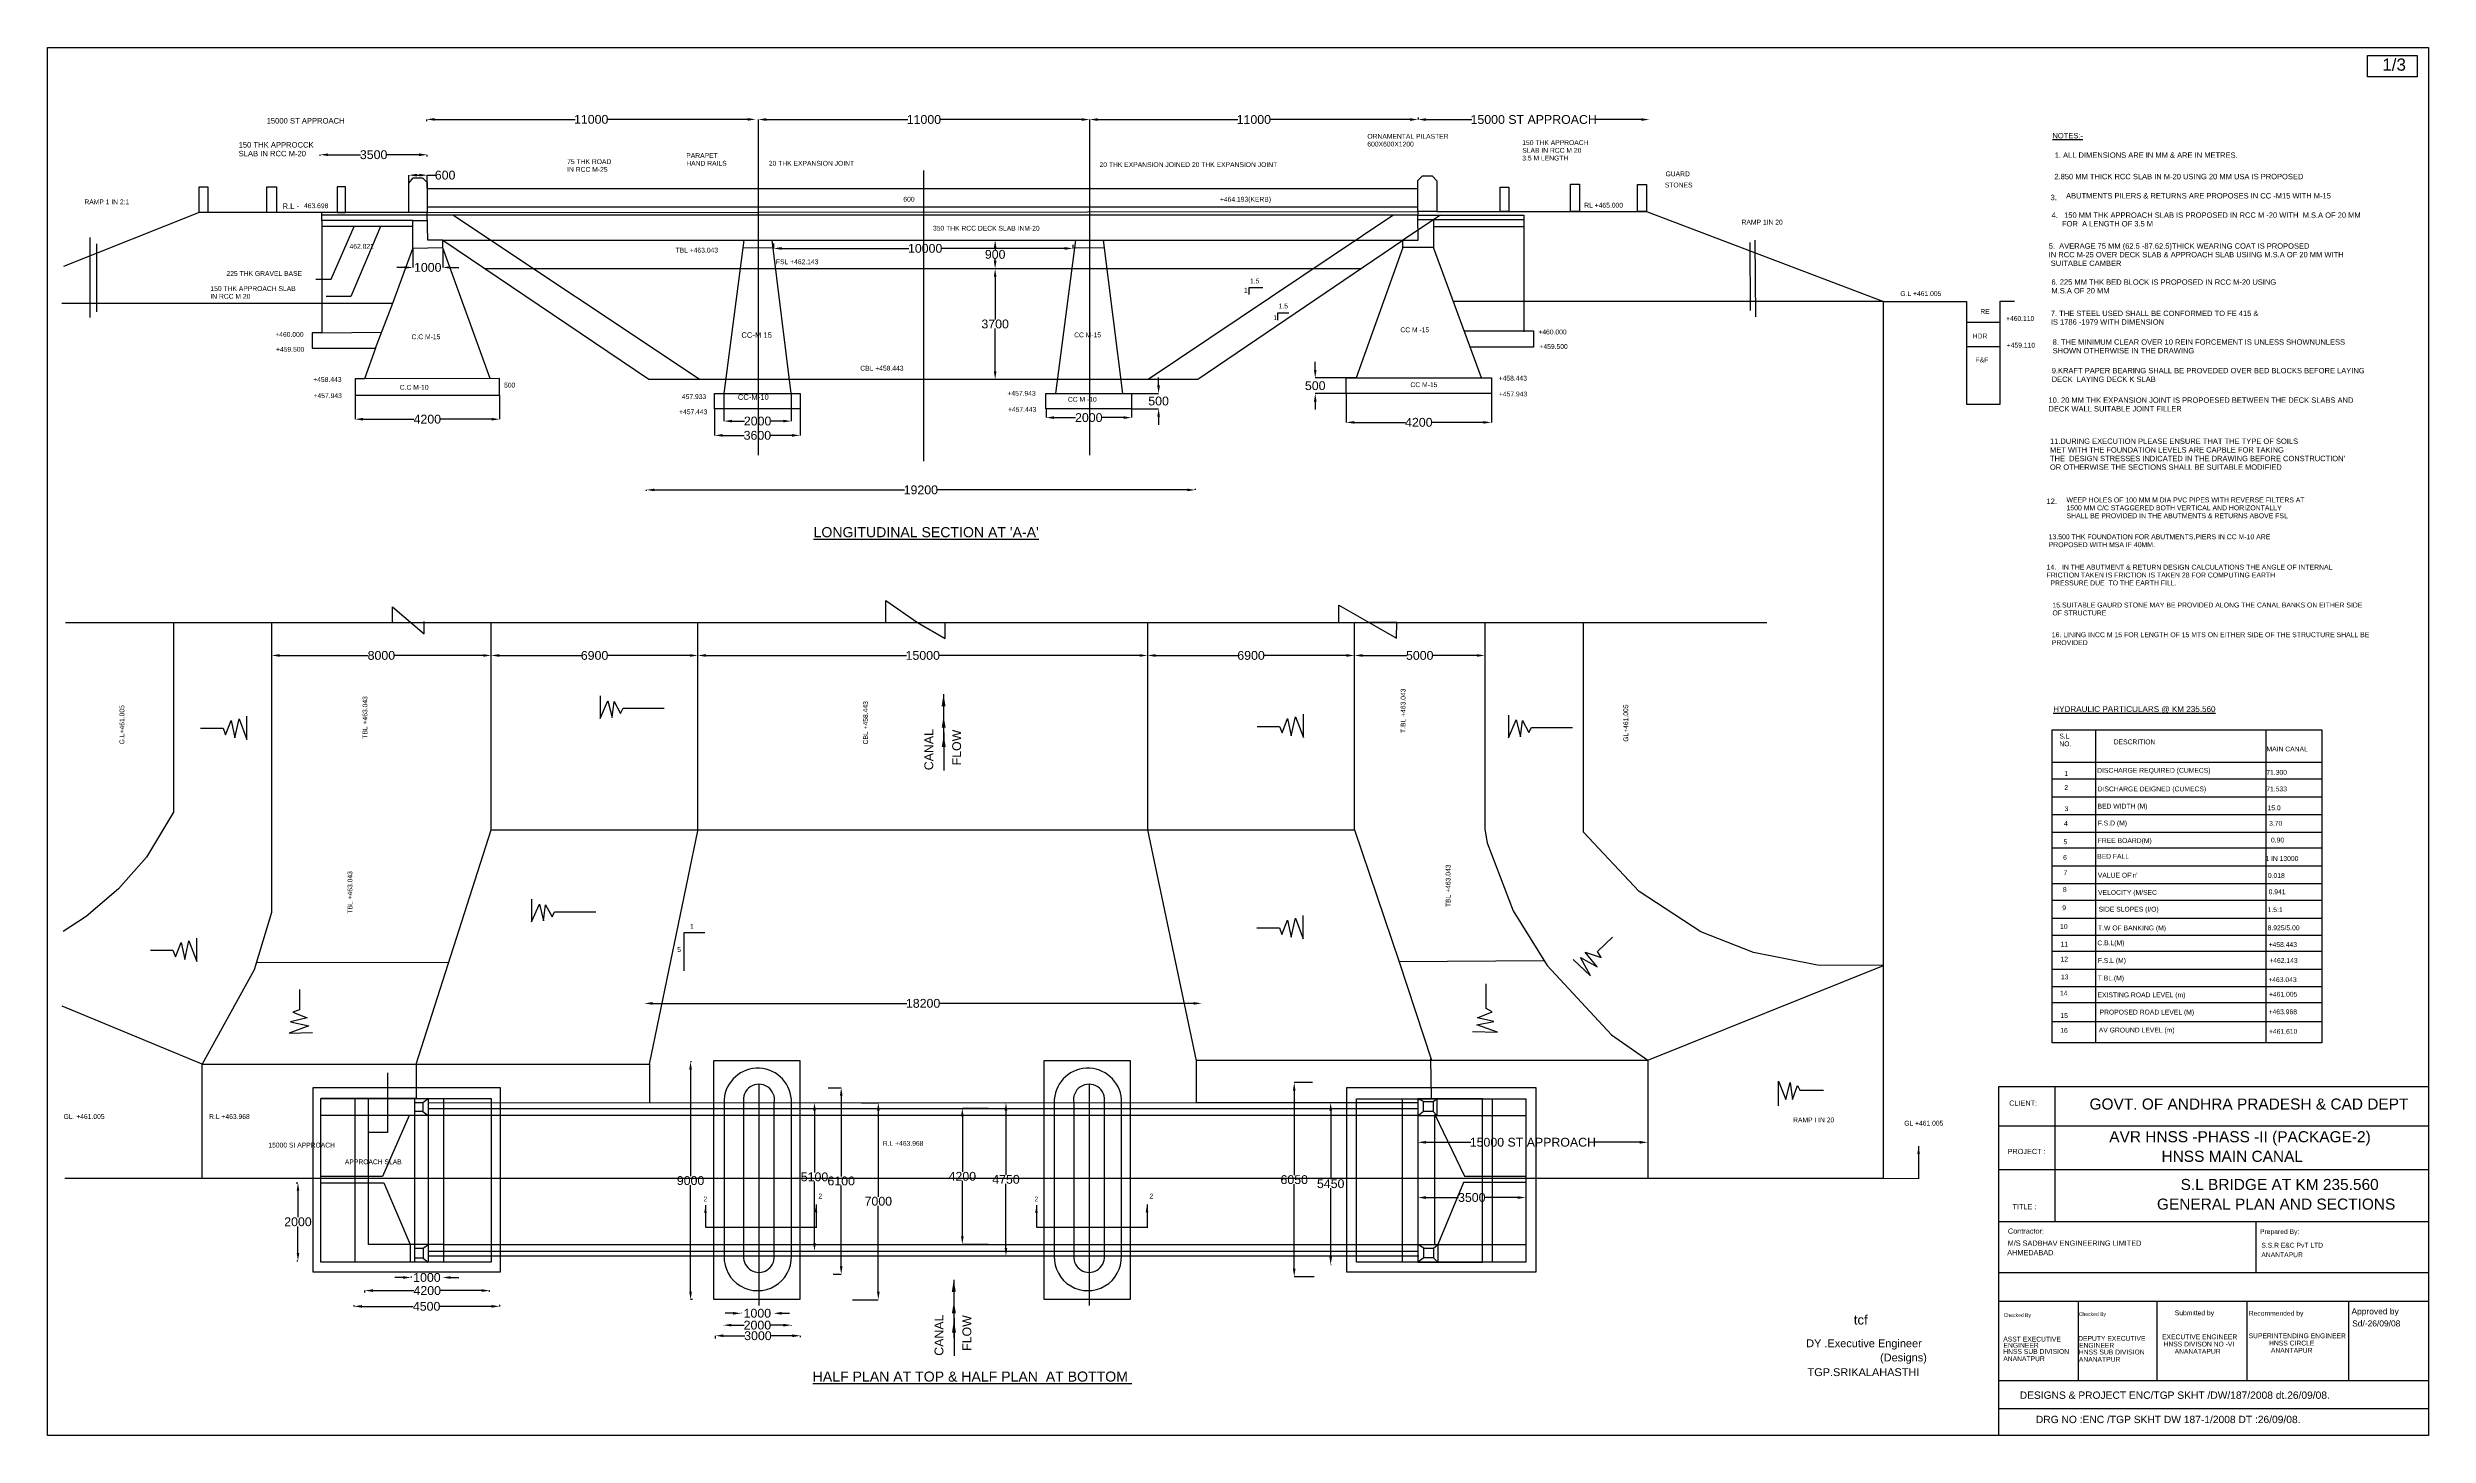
# Model space of a CAD drawing. Header units: inches. Extents: x 77656 to 136932, y -25912 to 8658.
import ezdxf

# ---------------------------------------------------------------- set-up
doc = ezdxf.new("R2010")
doc.units = ezdxf.units.IN
doc.header["$MEASUREMENT"] = 0
for name, color, linetype in [('DIMENSIONS', 7, 'Continuous'), ('DRAWING', 7, 'Continuous'), ('TEXT', 1, 'Continuous')]:
    doc.layers.add(name, color=color, linetype=linetype)
doc.styles.get("Standard").update_dxf_attribs({"font": 'arial.ttf'})
doc.dimstyles.get("Standard").update_dxf_attribs({"dimtxt": 220, "dimasz": 200, "dimexe": 0.18, "dimexo": 0.0625, "dimgap": 0.09, "dimtad": 0, "dimtih": 1, "dimtoh": 1, "dimdec": 4, "dimzin": 0, "dimdsep": 46, "dimtxsty": 'Standard', "dimcen": 0.09, "dimadec": 0, "dimazin": 0, "dimtfac": 1, "dimtdec": 4, "dimtofl": 0, "dimtmove": 0, "dimatfit": 3, "dimfxl": 0, "dimtolj": 1, "dimtzin": 0, "dimarcsym": 0})

# ---------------------------------------------------------------- blocks, each defined once
blk = doc.blocks.new('*D1')
at = {"layer": 'Defpoints', "color": 0, "transparency": 16777216}
for p in [(109217, 41), (109988, 41), (110236, 430)]:
    blk.add_point(p, dxfattribs=at)
at = {"layer": 'DIMENSIONS', "color": 0, "lineweight": -2, "transparency": 16777216}
for p, q in [((109217, 630), (109217, 830)), ((110236, 430), (109217, 430)), ((109988, 41), (109217, 41)), ((109217, -159), (109217, -359))]:
    blk.add_line(p, q, dxfattribs=at)
at = {"layer": 'DIMENSIONS', "color": 0, "transparency": 16777216}
for points in [[(109184, 630), (109251, 630), (109217, 430)], [(109184, -159), (109251, -159), (109217, 41)]]:
    blk.add_solid(points, dxfattribs=at)
at = {"layer": 'DIMENSIONS', "color": 0, "transparency": 16777216, "insert": (109217, 235), "char_height": 220, "attachment_point": 5}
blk.add_mtext('\\A1;500', dxfattribs=at)
blk = doc.blocks.new('*D2')
at = {"layer": 'Defpoints', "color": 0, "transparency": 16777216}
for p in [(109988, 41), (113603, 41), (113603, -678)]:
    blk.add_point(p, dxfattribs=at)
at = {"layer": 'DIMENSIONS', "color": 0, "lineweight": -2, "transparency": 16777216}
for p, q in [((109988, 40), (109988, -678)), ((113603, 40), (113603, -678)), ((110188, -678), (111463, -678)), ((113403, -678), (112128, -678))]:
    blk.add_line(p, q, dxfattribs=at)
at = {"layer": 'DIMENSIONS', "color": 0, "transparency": 16777216}
for points in [[(110188, -645), (110188, -711), (109988, -678)], [(113403, -645), (113403, -711), (113603, -678)]]:
    blk.add_solid(points, dxfattribs=at)
at = {"layer": 'DIMENSIONS', "color": 0, "transparency": 16777216, "insert": (111796, -678), "char_height": 220, "attachment_point": 5}
blk.add_mtext('\\A1;4200', dxfattribs=at)
blk = doc.blocks.new('*D3')
at = {"layer": 'Defpoints', "color": 0, "transparency": 16777216}
for p in [(85310, 3), (88909, 3), (85310, -599)]:
    blk.add_point(p, dxfattribs=at)
at = {"layer": 'DIMENSIONS', "color": 0, "lineweight": -2, "transparency": 16777216}
for p, q in [((85310, 3), (85310, -600)), ((88909, 3), (88909, -600)), ((85510, -599), (86777, -599)), ((88709, -599), (87442, -599))]:
    blk.add_line(p, q, dxfattribs=at)
at = {"layer": 'DIMENSIONS', "color": 0, "transparency": 16777216}
for points in [[(85510, -566), (85510, -633), (85310, -599)], [(88709, -566), (88709, -633), (88909, -599)]]:
    blk.add_solid(points, dxfattribs=at)
at = {"layer": 'DIMENSIONS', "color": 0, "transparency": 16777216, "insert": (87110, -599), "char_height": 220, "attachment_point": 5}
blk.add_mtext('\\A1;4200', dxfattribs=at)
blk = doc.blocks.new('*D4')
at = {"layer": 'Defpoints', "color": 0, "transparency": 16777216}
for p in [(86747, 3655), (87493, 3655), (87493, 3181)]:
    blk.add_point(p, dxfattribs=at)
at = {"layer": 'DIMENSIONS', "color": 0, "lineweight": -2, "transparency": 16777216}
for p, q in [((86747, 3655), (86747, 3180)), ((87493, 3655), (87493, 3180)), ((86547, 3181), (86347, 3181)), ((87693, 3181), (87893, 3181))]:
    blk.add_line(p, q, dxfattribs=at)
at = {"layer": 'DIMENSIONS', "color": 0, "transparency": 16777216}
for points in [[(86547, 3214), (86547, 3147), (86747, 3181)], [(87693, 3214), (87693, 3147), (87493, 3181)]]:
    blk.add_solid(points, dxfattribs=at)
at = {"layer": 'DIMENSIONS', "color": 0, "transparency": 16777216, "insert": (87120, 3181), "char_height": 220, "attachment_point": 5}
blk.add_mtext('\\A1;1000', dxfattribs=at)
blk = doc.blocks.new('*D5')
at = {"layer": 'Defpoints', "color": 0, "transparency": 16777216}
for p in [(87110, 5480), (86649, 5279), (87110, 5294)]:
    blk.add_point(p, dxfattribs=at)
at = {"layer": 'DIMENSIONS', "color": 0, "lineweight": -2, "transparency": 16777216}
for p, q in [((86649, 5279), (86649, 5480)), ((86849, 5480), (86910, 5480)), ((87110, 5294), (87110, 5480)), ((87110, 5480), (87310, 5480))]:
    blk.add_line(p, q, dxfattribs=at)
at = {"layer": 'DIMENSIONS', "color": 0, "transparency": 16777216}
for points in [[(86849, 5513), (86849, 5446), (86649, 5480)], [(86910, 5513), (86910, 5446), (87110, 5480)]]:
    blk.add_solid(points, dxfattribs=at)
at = {"layer": 'DIMENSIONS', "color": 0, "transparency": 16777216, "insert": (87553, 5480), "char_height": 220, "attachment_point": 5}
blk.add_mtext('\\A1;600', dxfattribs=at)
blk = doc.blocks.new('*D6')
at = {"layer": 'Defpoints', "color": 0, "transparency": 16777216}
for p in [(84441, 5964), (87104, 5989), (87104, 5947)]:
    blk.add_point(p, dxfattribs=at)
at = {"layer": 'DIMENSIONS', "color": 0, "lineweight": -2, "transparency": 16777216}
for p, q in [((84441, 5964), (84441, 5989)), ((84641, 5989), (85445, 5989)), ((86904, 5989), (86101, 5989)), ((87104, 5947), (87104, 5989))]:
    blk.add_line(p, q, dxfattribs=at)
at = {"layer": 'DIMENSIONS', "color": 0, "transparency": 16777216}
for points in [[(84641, 6022), (84641, 5955), (84441, 5989)], [(86904, 6022), (86904, 5955), (87104, 5989)]]:
    blk.add_solid(points, dxfattribs=at)
at = {"layer": 'DIMENSIONS', "color": 0, "transparency": 16777216, "insert": (85773, 5989), "char_height": 220, "attachment_point": 5}
blk.add_mtext('\\A1;3500', dxfattribs=at)
blk = doc.blocks.new('*D7')
at = {"layer": 'Defpoints', "color": 0, "transparency": 16777216}
for p in [(94495, 43), (96172, 43), (94495, -646)]:
    blk.add_point(p, dxfattribs=at)
at = {"layer": 'DIMENSIONS', "color": 0, "lineweight": -2, "transparency": 16777216}
for p, q in [((94495, 43), (94495, -646)), ((96172, 43), (96172, -646)), ((94695, -646), (95003, -646)), ((95972, -646), (95664, -646))]:
    blk.add_line(p, q, dxfattribs=at)
at = {"layer": 'DIMENSIONS', "color": 0, "transparency": 16777216}
for points in [[(94695, -613), (94695, -679), (94495, -646)], [(95972, -613), (95972, -679), (96172, -646)]]:
    blk.add_solid(points, dxfattribs=at)
at = {"layer": 'DIMENSIONS', "color": 0, "transparency": 16777216, "insert": (95333, -646), "char_height": 220, "attachment_point": 5}
blk.add_mtext('\\A1;2000', dxfattribs=at)
blk = doc.blocks.new('*D8')
at = {"layer": 'Defpoints', "color": 0, "transparency": 16777216}
for p in [(94262, -337), (96393, -337), (96393, -1002)]:
    blk.add_point(p, dxfattribs=at)
at = {"layer": 'DIMENSIONS', "color": 0, "lineweight": -2, "transparency": 16777216}
for p, q in [((94262, -337), (94262, -1002)), ((96393, -337), (96393, -1002)), ((94462, -1002), (94999, -1002)), ((96193, -1002), (95656, -1002))]:
    blk.add_line(p, q, dxfattribs=at)
at = {"layer": 'DIMENSIONS', "color": 0, "transparency": 16777216}
for points in [[(94462, -969), (94462, -1035), (94262, -1002)], [(96193, -969), (96193, -1035), (96393, -1002)]]:
    blk.add_solid(points, dxfattribs=at)
at = {"layer": 'DIMENSIONS', "color": 0, "transparency": 16777216, "insert": (95328, -1002), "char_height": 220, "attachment_point": 5}
blk.add_mtext('\\A1;3600', dxfattribs=at)
blk = doc.blocks.new('*D9')
at = {"layer": 'Defpoints', "color": 0, "transparency": 16777216}
for p in [(106230, -2337), (106230, -2360), (92565, -2383)]:
    blk.add_point(p, dxfattribs=at)
at = {"layer": 'DIMENSIONS', "color": 0, "lineweight": -2, "transparency": 16777216}
for p, q in [((92565, -2383), (92565, -2360)), ((92765, -2360), (98994, -2360)), ((106030, -2360), (99801, -2360)), ((106230, -2337), (106230, -2360))]:
    blk.add_line(p, q, dxfattribs=at)
at = {"layer": 'DIMENSIONS', "color": 0, "transparency": 16777216}
for points in [[(92765, -2327), (92765, -2393), (92565, -2360)], [(106030, -2327), (106030, -2393), (106230, -2360)]]:
    blk.add_solid(points, dxfattribs=at)
at = {"layer": 'DIMENSIONS', "color": 0, "transparency": 16777216, "insert": (99398, -2360), "char_height": 220, "attachment_point": 5}
blk.add_mtext('\\A1;19200', dxfattribs=at)
blk = doc.blocks.new('*D10')
at = {"layer": 'Defpoints', "color": 0, "transparency": 16777216}
for p in [(102514, -337), (104645, -337), (104645, -560)]:
    blk.add_point(p, dxfattribs=at)
at = {"layer": 'DIMENSIONS', "color": 0, "lineweight": -2, "transparency": 16777216}
for p, q in [((102514, -337), (102514, -560)), ((102714, -560), (103249, -560)), ((104445, -560), (103909, -560)), ((104645, -337), (104645, -560))]:
    blk.add_line(p, q, dxfattribs=at)
at = {"layer": 'DIMENSIONS', "color": 0, "transparency": 16777216}
for points in [[(102714, -526), (102714, -593), (102514, -560)], [(104445, -526), (104445, -593), (104645, -560)]]:
    blk.add_solid(points, dxfattribs=at)
at = {"layer": 'DIMENSIONS', "color": 0, "transparency": 16777216, "insert": (103579, -560), "char_height": 220, "attachment_point": 5}
blk.add_mtext('\\A1;2000', dxfattribs=at)
blk = doc.blocks.new('*D11')
at = {"layer": 'Defpoints', "color": 0, "transparency": 16777216}
for p in [(104645, 43), (104645, -337), (105317, -337)]:
    blk.add_point(p, dxfattribs=at)
at = {"layer": 'DIMENSIONS', "color": 0, "lineweight": -2, "transparency": 16777216}
for p, q in [((104645, 43), (105317, 43)), ((105317, 243), (105317, 443)), ((104645, -337), (105317, -337)), ((105317, -537), (105317, -737))]:
    blk.add_line(p, q, dxfattribs=at)
at = {"layer": 'DIMENSIONS', "color": 0, "transparency": 16777216}
for points in [[(105284, 243), (105351, 243), (105317, 43)], [(105284, -537), (105351, -537), (105317, -337)]]:
    blk.add_solid(points, dxfattribs=at)
at = {"layer": 'DIMENSIONS', "color": 0, "transparency": 16777216, "insert": (105317, -147), "char_height": 220, "attachment_point": 5}
blk.add_mtext('\\A1;500', dxfattribs=at)
blk = doc.blocks.new('*D12')
at = {"layer": 'Defpoints', "color": 0, "transparency": 16777216}
for p in [(83848, -19618), (83863, -21566), (83889, -21566)]:
    blk.add_point(p, dxfattribs=at)
at = {"layer": 'DIMENSIONS', "color": 0, "lineweight": -2, "transparency": 16777216}
for p, q in [((83848, -19618), (83889, -19618)), ((83889, -19818), (83889, -20480)), ((83889, -21366), (83889, -20705)), ((83863, -21566), (83889, -21566))]:
    blk.add_line(p, q, dxfattribs=at)
at = {"layer": 'DIMENSIONS', "color": 0, "transparency": 16777216}
for points in [[(83856, -19818), (83923, -19818), (83889, -19618)], [(83856, -21366), (83923, -21366), (83889, -21566)]]:
    blk.add_solid(points, dxfattribs=at)
at = {"layer": 'DIMENSIONS', "color": 0, "transparency": 16777216, "insert": (83889, -20592), "char_height": 220, "attachment_point": 5}
blk.add_mtext('\\A1;2000', dxfattribs=at)
blk = doc.blocks.new('*D13')
at = {"layer": 'Defpoints', "color": 0, "transparency": 16777216}
for p in [(86705, -21950), (87494, -21979), (87494, -21979)]:
    blk.add_point(p, dxfattribs=at)
at = {"layer": 'DIMENSIONS', "color": 0, "lineweight": -2, "transparency": 16777216}
for p, q in [((86505, -21979), (86305, -21979)), ((86705, -21951), (86705, -21979)), ((87494, -21979), (87494, -21978)), ((87694, -21979), (87894, -21979))]:
    blk.add_line(p, q, dxfattribs=at)
at = {"layer": 'DIMENSIONS', "color": 0, "transparency": 16777216}
for points in [[(86505, -21945), (86505, -22012), (86705, -21979)], [(87694, -21945), (87694, -22012), (87494, -21979)]]:
    blk.add_solid(points, dxfattribs=at)
at = {"layer": 'DIMENSIONS', "color": 0, "transparency": 16777216, "insert": (87100, -21979), "char_height": 220, "attachment_point": 5}
blk.add_mtext('\\A1;1000', dxfattribs=at)
blk = doc.blocks.new('*D14')
at = {"layer": 'Defpoints', "color": 0, "transparency": 16777216}
for p in [(85555, -22356), (88662, -22305), (88662, -22337)]:
    blk.add_point(p, dxfattribs=at)
at = {"layer": 'DIMENSIONS', "color": 0, "lineweight": -2, "transparency": 16777216}
for p, q in [((85555, -22356), (85555, -22305)), ((85755, -22305), (86776, -22305)), ((88462, -22305), (87441, -22305)), ((88662, -22337), (88662, -22305))]:
    blk.add_line(p, q, dxfattribs=at)
at = {"layer": 'DIMENSIONS', "color": 0, "transparency": 16777216}
for points in [[(85755, -22271), (85755, -22338), (85555, -22305)], [(88462, -22271), (88462, -22338), (88662, -22305)]]:
    blk.add_solid(points, dxfattribs=at)
at = {"layer": 'DIMENSIONS', "color": 0, "transparency": 16777216, "insert": (87108, -22305), "char_height": 220, "attachment_point": 5}
blk.add_mtext('\\A1;4200', dxfattribs=at)
blk = doc.blocks.new('*D15')
at = {"layer": 'Defpoints', "color": 0, "transparency": 16777216}
for p in [(85280, -22665), (85280, -22698), (88907, -22660)]:
    blk.add_point(p, dxfattribs=at)
at = {"layer": 'DIMENSIONS', "color": 0, "lineweight": -2, "transparency": 16777216}
for p, q in [((85280, -22665), (85280, -22698)), ((85480, -22698), (86761, -22698)), ((88707, -22698), (87426, -22698)), ((88907, -22660), (88907, -22698))]:
    blk.add_line(p, q, dxfattribs=at)
at = {"layer": 'DIMENSIONS', "color": 0, "transparency": 16777216}
for points in [[(85480, -22664), (85480, -22731), (85280, -22698)], [(88707, -22664), (88707, -22731), (88907, -22698)]]:
    blk.add_solid(points, dxfattribs=at)
at = {"layer": 'DIMENSIONS', "color": 0, "transparency": 16777216, "insert": (87093, -22698), "char_height": 220, "attachment_point": 5}
blk.add_mtext('\\A1;4500', dxfattribs=at)
blk = doc.blocks.new('*D16')
at = {"layer": 'Defpoints', "color": 0, "transparency": 16777216}
for p in [(94924, -22857), (95730, -22870), (95730, -22870)]:
    blk.add_point(p, dxfattribs=at)
at = {"layer": 'DIMENSIONS', "color": 0, "lineweight": -2, "transparency": 16777216}
for p, q in [((94724, -22870), (94524, -22870)), ((94924, -22857), (94924, -22871)), ((95730, -22870), (95730, -22870)), ((95930, -22870), (96130, -22870))]:
    blk.add_line(p, q, dxfattribs=at)
at = {"layer": 'DIMENSIONS', "color": 0, "transparency": 16777216}
for points in [[(94724, -22837), (94724, -22904), (94924, -22870)], [(95930, -22837), (95930, -22904), (95730, -22870)]]:
    blk.add_solid(points, dxfattribs=at)
at = {"layer": 'DIMENSIONS', "color": 0, "transparency": 16777216, "insert": (95327, -22870), "char_height": 220, "attachment_point": 5}
blk.add_mtext('\\A1;1000', dxfattribs=at)
blk = doc.blocks.new('*D17')
at = {"layer": 'Defpoints', "color": 0, "transparency": 16777216}
for p in [(94480, -23166), (94480, -23166), (96177, -23173)]:
    blk.add_point(p, dxfattribs=at)
at = {"layer": 'DIMENSIONS', "color": 0, "lineweight": -2, "transparency": 16777216}
for p, q in [((94480, -23166), (94480, -23166)), ((94680, -23166), (94998, -23166)), ((95977, -23166), (95658, -23166)), ((96177, -23173), (96177, -23166))]:
    blk.add_line(p, q, dxfattribs=at)
at = {"layer": 'DIMENSIONS', "color": 0, "transparency": 16777216}
for points in [[(94680, -23133), (94680, -23200), (94480, -23166)], [(95977, -23133), (95977, -23200), (96177, -23166)]]:
    blk.add_solid(points, dxfattribs=at)
at = {"layer": 'DIMENSIONS', "color": 0, "transparency": 16777216, "insert": (95328, -23166), "char_height": 220, "attachment_point": 5}
blk.add_mtext('\\A1;2000', dxfattribs=at)
blk = doc.blocks.new('*D18')
at = {"layer": 'Defpoints', "color": 0, "transparency": 16777216}
for p in [(94282, -23501), (96400, -23430), (96400, -23469)]:
    blk.add_point(p, dxfattribs=at)
at = {"layer": 'DIMENSIONS', "color": 0, "lineweight": -2, "transparency": 16777216}
for p, q in [((94282, -23501), (94282, -23430)), ((94482, -23430), (95013, -23430)), ((96200, -23430), (95669, -23430)), ((96400, -23469), (96400, -23430))]:
    blk.add_line(p, q, dxfattribs=at)
at = {"layer": 'DIMENSIONS', "color": 0, "transparency": 16777216}
for points in [[(94482, -23396), (94482, -23463), (94282, -23430)], [(96200, -23396), (96200, -23463), (96400, -23430)]]:
    blk.add_solid(points, dxfattribs=at)
at = {"layer": 'DIMENSIONS', "color": 0, "transparency": 16777216, "insert": (95341, -23430), "char_height": 220, "attachment_point": 5}
blk.add_mtext('\\A1;3000', dxfattribs=at)
blk = doc.blocks.new('*D19')
at = {"layer": 'Defpoints', "color": 0, "transparency": 16777216}
for p in [(100431, -17766), (101082, -17766), (101082, -21153)]:
    blk.add_point(p, dxfattribs=at)
at = {"layer": 'DIMENSIONS', "color": 0, "lineweight": -2, "transparency": 16777216}
for p, q in [((101082, -17766), (100431, -17766)), ((100431, -17966), (100431, -19347)), ((100431, -20953), (100431, -19572)), ((101082, -21153), (100431, -21153))]:
    blk.add_line(p, q, dxfattribs=at)
at = {"layer": 'DIMENSIONS', "color": 0, "transparency": 16777216}
for points in [[(100397, -17966), (100464, -17966), (100431, -17766)], [(100397, -20953), (100464, -20953), (100431, -21153)]]:
    blk.add_solid(points, dxfattribs=at)
at = {"layer": 'DIMENSIONS', "color": 0, "transparency": 16777216, "insert": (100431, -19460), "char_height": 220, "attachment_point": 5}
blk.add_mtext('\\A1;4200', dxfattribs=at)
blk = doc.blocks.new('*D20')
at = {"layer": 'Defpoints', "color": 0, "transparency": 16777216}
for p in [(101517, -17625), (101517, -21444), (101517, -21444)]:
    blk.add_point(p, dxfattribs=at)
at = {"layer": 'DIMENSIONS', "color": 0, "lineweight": -2, "transparency": 16777216}
for p, q in [((101517, -17625), (101516, -17625)), ((101517, -17825), (101517, -19422)), ((101517, -21244), (101517, -19647)), ((101517, -21444), (101516, -21444))]:
    blk.add_line(p, q, dxfattribs=at)
at = {"layer": 'DIMENSIONS', "color": 0, "transparency": 16777216}
for points in [[(101483, -17825), (101550, -17825), (101517, -17625)], [(101483, -21244), (101550, -21244), (101517, -21444)]]:
    blk.add_solid(points, dxfattribs=at)
at = {"layer": 'DIMENSIONS', "color": 0, "transparency": 16777216, "insert": (101517, -19535), "char_height": 220, "attachment_point": 5}
blk.add_mtext('\\A1;4750', dxfattribs=at)
blk = doc.blocks.new('*D21')
at = {"layer": 'Defpoints', "color": 0, "transparency": 16777216}
for p in [(109148, -17125), (108694, -21959), (109192, -21959)]:
    blk.add_point(p, dxfattribs=at)
at = {"layer": 'DIMENSIONS', "color": 0, "lineweight": -2, "transparency": 16777216}
for p, q in [((109148, -17125), (108694, -17125)), ((108694, -17325), (108694, -19430)), ((108694, -21759), (108694, -19655)), ((109192, -21959), (108694, -21959))]:
    blk.add_line(p, q, dxfattribs=at)
at = {"layer": 'DIMENSIONS', "color": 0, "transparency": 16777216}
for points in [[(108661, -17325), (108727, -17325), (108694, -17125)], [(108661, -21759), (108727, -21759), (108694, -21959)]]:
    blk.add_solid(points, dxfattribs=at)
at = {"layer": 'DIMENSIONS', "color": 0, "transparency": 16777216, "insert": (108694, -19542), "char_height": 220, "attachment_point": 5}
blk.add_mtext('\\A1;6050', dxfattribs=at)
blk = doc.blocks.new('*D22')
at = {"layer": 'Defpoints', "color": 0, "transparency": 16777216}
for p in [(109558, -17623), (109602, -21662), (109613, -21662)]:
    blk.add_point(p, dxfattribs=at)
at = {"layer": 'DIMENSIONS', "color": 0, "lineweight": -2, "transparency": 16777216}
for p, q in [((109558, -17623), (109602, -17623)), ((109602, -17823), (109602, -19530)), ((109602, -21462), (109602, -19755)), ((109613, -21662), (109602, -21662))]:
    blk.add_line(p, q, dxfattribs=at)
at = {"layer": 'DIMENSIONS', "color": 0, "transparency": 16777216}
for points in [[(109569, -17823), (109635, -17823), (109602, -17623)], [(109569, -21462), (109635, -21462), (109602, -21662)]]:
    blk.add_solid(points, dxfattribs=at)
at = {"layer": 'DIMENSIONS', "color": 0, "transparency": 16777216, "insert": (109602, -19643), "char_height": 220, "attachment_point": 5}
blk.add_mtext('\\A1;5450', dxfattribs=at)
blk = doc.blocks.new('*D23')
at = {"layer": 'Defpoints', "color": 0, "transparency": 16777216}
for p in [(111772, -18611), (117499, -18611), (117499, -18611)]:
    blk.add_point(p, dxfattribs=at)
at = {"layer": 'DIMENSIONS', "color": 0, "lineweight": -2, "transparency": 16777216}
for p, q in [((111772, -18611), (111772, -18611)), ((111972, -18611), (113093, -18611)), ((117299, -18611), (116178, -18611)), ((117499, -18611), (117499, -18611))]:
    blk.add_line(p, q, dxfattribs=at)
at = {"layer": 'DIMENSIONS', "color": 0, "transparency": 16777216}
for points in [[(111972, -18578), (111972, -18644), (111772, -18611)], [(117299, -18578), (117299, -18644), (117499, -18611)]]:
    blk.add_solid(points, dxfattribs=at)
at = {"layer": 'DIMENSIONS', "color": 0, "transparency": 16777216, "insert": (114636, -18611), "char_height": 220, "attachment_point": 5}
blk.add_mtext('\\A1;15000 ST APPROACH', dxfattribs=at)
blk = doc.blocks.new('*D24')
at = {"layer": 'Defpoints', "color": 0, "transparency": 16777216}
for p in [(111772, -19940), (114458, -19940), (114458, -19987)]:
    blk.add_point(p, dxfattribs=at)
at = {"layer": 'DIMENSIONS', "color": 0, "lineweight": -2, "transparency": 16777216}
for p, q in [((111772, -19941), (111772, -19988)), ((111972, -19987), (112787, -19987)), ((114258, -19987), (113443, -19987)), ((114458, -19941), (114458, -19988))]:
    blk.add_line(p, q, dxfattribs=at)
at = {"layer": 'DIMENSIONS', "color": 0, "transparency": 16777216}
for points in [[(111972, -19954), (111972, -20021), (111772, -19987)], [(114258, -19954), (114258, -20021), (114458, -19987)]]:
    blk.add_solid(points, dxfattribs=at)
at = {"layer": 'DIMENSIONS', "color": 0, "transparency": 16777216, "insert": (113115, -19987), "char_height": 220, "attachment_point": 5}
blk.add_mtext('\\A1;3500', dxfattribs=at)
blk = doc.blocks.new('*D25')
at = {"layer": 'Defpoints', "color": 0, "transparency": 16777216}
for p in [(96750, -17626), (96750, -17626), (96751, -21319)]:
    blk.add_point(p, dxfattribs=at)
at = {"layer": 'DIMENSIONS', "color": 0, "lineweight": -2, "transparency": 16777216}
for p, q in [((96750, -17626), (96750, -17626)), ((96750, -17826), (96750, -19360)), ((96750, -21119), (96750, -19585)), ((96750, -21319), (96750, -21319))]:
    blk.add_line(p, q, dxfattribs=at)
at = {"layer": 'DIMENSIONS', "color": 0, "transparency": 16777216}
for points in [[(96716, -17826), (96783, -17826), (96750, -17626)], [(96716, -21119), (96783, -21119), (96750, -21319)]]:
    blk.add_solid(points, dxfattribs=at)
at = {"layer": 'DIMENSIONS', "color": 0, "transparency": 16777216, "insert": (96750, -19473), "char_height": 220, "attachment_point": 5}
blk.add_mtext('\\A1;5100', dxfattribs=at)
blk = doc.blocks.new('*D26')
at = {"layer": 'Defpoints', "color": 0, "transparency": 16777216}
for p in [(97087, -17252), (97217, -21899), (97415, -21899)]:
    blk.add_point(p, dxfattribs=at)
at = {"layer": 'DIMENSIONS', "color": 0, "lineweight": -2, "transparency": 16777216}
for p, q in [((97087, -17252), (97416, -17252)), ((97415, -17452), (97415, -19463)), ((97415, -21699), (97415, -19688)), ((97217, -21899), (97416, -21899))]:
    blk.add_line(p, q, dxfattribs=at)
at = {"layer": 'DIMENSIONS', "color": 0, "transparency": 16777216}
for points in [[(97382, -17452), (97449, -17452), (97415, -17252)], [(97382, -21699), (97449, -21699), (97415, -21899)]]:
    blk.add_solid(points, dxfattribs=at)
at = {"layer": 'DIMENSIONS', "color": 0, "transparency": 16777216, "insert": (97415, -19575), "char_height": 220, "attachment_point": 5}
blk.add_mtext('\\A1;6100', dxfattribs=at)
blk = doc.blocks.new('*D27')
at = {"layer": 'Defpoints', "color": 0, "transparency": 16777216}
for p in [(97916, -17626), (98339, -17626), (97700, -22533)]:
    blk.add_point(p, dxfattribs=at)
at = {"layer": 'DIMENSIONS', "color": 0, "lineweight": -2, "transparency": 16777216}
for p, q in [((97916, -17626), (98339, -17626)), ((98339, -17826), (98339, -19967)), ((98339, -22333), (98339, -20192)), ((97700, -22533), (98339, -22533))]:
    blk.add_line(p, q, dxfattribs=at)
at = {"layer": 'DIMENSIONS', "color": 0, "transparency": 16777216}
for points in [[(98306, -17826), (98373, -17826), (98339, -17626)], [(98306, -22333), (98373, -22333), (98339, -22533)]]:
    blk.add_solid(points, dxfattribs=at)
at = {"layer": 'DIMENSIONS', "color": 0, "transparency": 16777216, "insert": (98339, -20080), "char_height": 220, "attachment_point": 5}
blk.add_mtext('\\A1;7000', dxfattribs=at)
blk = doc.blocks.new('*D28')
at = {"layer": 'Defpoints', "color": 0, "transparency": 16777216}
for p in [(93690, -16603), (93664, -22530), (93715, -22530)]:
    blk.add_point(p, dxfattribs=at)
at = {"layer": 'DIMENSIONS', "color": 0, "lineweight": -2, "transparency": 16777216}
for p, q in [((93689, -16603), (93664, -16603)), ((93664, -16803), (93664, -19454)), ((93664, -22330), (93664, -19679)), ((93715, -22530), (93664, -22530))]:
    blk.add_line(p, q, dxfattribs=at)
at = {"layer": 'DIMENSIONS', "color": 0, "transparency": 16777216}
for points in [[(93631, -16803), (93698, -16803), (93664, -16603)], [(93631, -22330), (93698, -22330), (93664, -22530)]]:
    blk.add_solid(points, dxfattribs=at)
at = {"layer": 'DIMENSIONS', "color": 0, "transparency": 16777216, "insert": (93664, -19566), "char_height": 220, "attachment_point": 5}
blk.add_mtext('\\A1;9000', dxfattribs=at)
blk = doc.blocks.new('*D29')
at = {"layer": 'Defpoints', "color": 0, "transparency": 16777216}
for p in [(83232, -6484), (88701, -6484), (88701, -6484)]:
    blk.add_point(p, dxfattribs=at)
at = {"layer": 'DIMENSIONS', "color": 0, "lineweight": -2, "transparency": 16777216}
for p, q in [((83232, -6484), (83232, -6484)), ((83432, -6484), (85638, -6484)), ((88501, -6484), (86295, -6484)), ((88701, -6484), (88701, -6484))]:
    blk.add_line(p, q, dxfattribs=at)
at = {"layer": 'DIMENSIONS', "color": 0, "transparency": 16777216}
for points in [[(83432, -6451), (83432, -6517), (83232, -6484)], [(88501, -6451), (88501, -6517), (88701, -6484)]]:
    blk.add_solid(points, dxfattribs=at)
at = {"layer": 'DIMENSIONS', "color": 0, "transparency": 16777216, "insert": (85966, -6484), "char_height": 220, "attachment_point": 5}
blk.add_mtext('\\A1;8000', dxfattribs=at)
blk = doc.blocks.new('*D30')
at = {"layer": 'Defpoints', "color": 0, "transparency": 16777216}
for p in [(88701, -6484), (93846, -6484), (93846, -6484)]:
    blk.add_point(p, dxfattribs=at)
at = {"layer": 'DIMENSIONS', "color": 0, "lineweight": -2, "transparency": 16777216}
for p, q in [((88701, -6484), (88701, -6484)), ((88901, -6484), (90945, -6484)), ((93646, -6484), (91603, -6484)), ((93846, -6484), (93846, -6484))]:
    blk.add_line(p, q, dxfattribs=at)
at = {"layer": 'DIMENSIONS', "color": 0, "transparency": 16777216}
for points in [[(88901, -6451), (88901, -6518), (88701, -6484)], [(93646, -6451), (93646, -6518), (93846, -6484)]]:
    blk.add_solid(points, dxfattribs=at)
at = {"layer": 'DIMENSIONS', "color": 0, "transparency": 16777216, "insert": (91274, -6484), "char_height": 220, "attachment_point": 5}
blk.add_mtext('\\A1;6900', dxfattribs=at)
blk = doc.blocks.new('*D31')
at = {"layer": 'Defpoints', "color": 0, "transparency": 16777216}
for p in [(93846, -6484), (105043, -6484), (105043, -6484)]:
    blk.add_point(p, dxfattribs=at)
at = {"layer": 'DIMENSIONS', "color": 0, "lineweight": -2, "transparency": 16777216}
for p, q in [((93846, -6484), (93846, -6484)), ((94046, -6484), (99041, -6484)), ((104843, -6484), (99848, -6484)), ((105043, -6484), (105043, -6484))]:
    blk.add_line(p, q, dxfattribs=at)
at = {"layer": 'DIMENSIONS', "color": 0, "transparency": 16777216}
for points in [[(94046, -6451), (94046, -6517), (93846, -6484)], [(104843, -6451), (104843, -6517), (105043, -6484)]]:
    blk.add_solid(points, dxfattribs=at)
at = {"layer": 'DIMENSIONS', "color": 0, "transparency": 16777216, "insert": (99445, -6484), "char_height": 220, "attachment_point": 5}
blk.add_mtext('\\A1;15000', dxfattribs=at)
blk = doc.blocks.new('*D32')
at = {"layer": 'Defpoints', "color": 0, "transparency": 16777216}
for p in [(105043, -6484), (110195, -6484), (110195, -6484)]:
    blk.add_point(p, dxfattribs=at)
at = {"layer": 'DIMENSIONS', "color": 0, "lineweight": -2, "transparency": 16777216}
for p, q in [((105043, -6484), (105043, -6484)), ((105243, -6484), (107290, -6484)), ((109995, -6484), (107948, -6484)), ((110195, -6484), (110195, -6484))]:
    blk.add_line(p, q, dxfattribs=at)
at = {"layer": 'DIMENSIONS', "color": 0, "transparency": 16777216}
for points in [[(105243, -6451), (105243, -6518), (105043, -6484)], [(109995, -6451), (109995, -6518), (110195, -6484)]]:
    blk.add_solid(points, dxfattribs=at)
at = {"layer": 'DIMENSIONS', "color": 0, "transparency": 16777216, "insert": (107619, -6484), "char_height": 220, "attachment_point": 5}
blk.add_mtext('\\A1;6900', dxfattribs=at)
blk = doc.blocks.new('*D33')
at = {"layer": 'Defpoints', "color": 0, "transparency": 16777216}
for p in [(110195, -6484), (113442, -6484), (113442, -6484)]:
    blk.add_point(p, dxfattribs=at)
at = {"layer": 'DIMENSIONS', "color": 0, "lineweight": -2, "transparency": 16777216}
for p, q in [((110195, -6485), (110195, -6485)), ((110395, -6484), (111490, -6484)), ((113242, -6484), (112147, -6484)), ((113442, -6485), (113442, -6485))]:
    blk.add_line(p, q, dxfattribs=at)
at = {"layer": 'DIMENSIONS', "color": 0, "transparency": 16777216}
for points in [[(110395, -6451), (110395, -6518), (110195, -6484)], [(113242, -6451), (113242, -6518), (113442, -6484)]]:
    blk.add_solid(points, dxfattribs=at)
at = {"layer": 'DIMENSIONS', "color": 0, "transparency": 16777216, "insert": (111819, -6484), "char_height": 220, "attachment_point": 5}
blk.add_mtext('\\A1;5000', dxfattribs=at)
blk = doc.blocks.new('*D34')
at = {"layer": 'Defpoints', "color": 0, "transparency": 16777216}
for p in [(87096, 6828), (95283, 6869), (95283, 6869)]:
    blk.add_point(p, dxfattribs=at)
at = {"layer": 'DIMENSIONS', "color": 0, "lineweight": -2, "transparency": 16777216}
for p, q in [((87096, 6828), (87096, 6870)), ((87296, 6869), (90787, 6869)), ((95083, 6869), (91593, 6869)), ((95283, 6869), (95283, 6870))]:
    blk.add_line(p, q, dxfattribs=at)
at = {"layer": 'DIMENSIONS', "color": 0, "transparency": 16777216}
for points in [[(87296, 6903), (87296, 6836), (87096, 6869)], [(95083, 6903), (95083, 6836), (95283, 6869)]]:
    blk.add_solid(points, dxfattribs=at)
at = {"layer": 'DIMENSIONS', "color": 0, "transparency": 16777216, "insert": (91190, 6869), "char_height": 220, "attachment_point": 5}
blk.add_mtext('\\A1;11000', dxfattribs=at)
blk = doc.blocks.new('*D35')
at = {"layer": 'Defpoints', "color": 0, "transparency": 16777216}
for p in [(95348, 6865), (103600, 6865), (103600, 6865)]:
    blk.add_point(p, dxfattribs=at)
at = {"layer": 'DIMENSIONS', "color": 0, "lineweight": -2, "transparency": 16777216}
for p, q in [((95348, 6865), (95348, 6866)), ((95548, 6865), (99071, 6865)), ((103400, 6865), (99877, 6865)), ((103600, 6865), (103600, 6866))]:
    blk.add_line(p, q, dxfattribs=at)
at = {"layer": 'DIMENSIONS', "color": 0, "transparency": 16777216}
for points in [[(95548, 6899), (95548, 6832), (95348, 6865)], [(103400, 6899), (103400, 6832), (103600, 6865)]]:
    blk.add_solid(points, dxfattribs=at)
at = {"layer": 'DIMENSIONS', "color": 0, "transparency": 16777216, "insert": (99474, 6865), "char_height": 220, "attachment_point": 5}
blk.add_mtext('\\A1;11000', dxfattribs=at)
blk = doc.blocks.new('*D36')
at = {"layer": 'Defpoints', "color": 0, "transparency": 16777216}
for p in [(103600, 6865), (111778, 6918), (111778, 6865)]:
    blk.add_point(p, dxfattribs=at)
at = {"layer": 'DIMENSIONS', "color": 0, "lineweight": -2, "transparency": 16777216}
for p, q in [((103600, 6865), (103600, 6866)), ((103800, 6865), (107286, 6865)), ((111578, 6865), (108092, 6865)), ((111778, 6918), (111778, 6865))]:
    blk.add_line(p, q, dxfattribs=at)
at = {"layer": 'DIMENSIONS', "color": 0, "transparency": 16777216}
for points in [[(103800, 6899), (103800, 6832), (103600, 6865)], [(111578, 6899), (111578, 6832), (111778, 6865)]]:
    blk.add_solid(points, dxfattribs=at)
at = {"layer": 'DIMENSIONS', "color": 0, "transparency": 16777216, "insert": (107689, 6865), "char_height": 220, "attachment_point": 5}
blk.add_mtext('\\A1;11000', dxfattribs=at)
blk = doc.blocks.new('*D37')
at = {"layer": 'Defpoints', "color": 0, "transparency": 16777216}
for p in [(111778, 6865), (117534, 6865), (117534, 6865)]:
    blk.add_point(p, dxfattribs=at)
at = {"layer": 'DIMENSIONS', "color": 0, "lineweight": -2, "transparency": 16777216}
for p, q in [((111778, 6865), (111778, 6866)), ((111978, 6865), (113114, 6865)), ((117334, 6865), (116199, 6865)), ((117534, 6865), (117534, 6866))]:
    blk.add_line(p, q, dxfattribs=at)
at = {"layer": 'DIMENSIONS', "color": 0, "transparency": 16777216}
for points in [[(111978, 6899), (111978, 6832), (111778, 6865)], [(117334, 6899), (117334, 6832), (117534, 6865)]]:
    blk.add_solid(points, dxfattribs=at)
at = {"layer": 'DIMENSIONS', "color": 0, "transparency": 16777216, "insert": (114656, 6865), "char_height": 220, "attachment_point": 5}
blk.add_mtext('\\A1;15000 ST APPROACH', dxfattribs=at)
blk = doc.blocks.new('*D38')
at = {"layer": 'Defpoints', "color": 0, "transparency": 16777216}
for p in [(101248, 3863), (101248, 3863), (101248, 3148)]:
    blk.add_point(p, dxfattribs=at)
at = {"layer": 'DIMENSIONS', "color": 0, "lineweight": -2, "transparency": 16777216}
for p, q in [((101248, 3863), (101247, 3863)), ((101248, 3663), (101248, 3618)), ((101248, 3148), (101247, 3148)), ((101248, 3348), (101248, 3393))]:
    blk.add_line(p, q, dxfattribs=at)
at = {"layer": 'DIMENSIONS', "color": 0, "transparency": 16777216}
for points in [[(101214, 3663), (101281, 3663), (101248, 3863)], [(101214, 3348), (101281, 3348), (101248, 3148)]]:
    blk.add_solid(points, dxfattribs=at)
at = {"layer": 'DIMENSIONS', "color": 0, "transparency": 16777216, "insert": (101248, 3506), "char_height": 220, "attachment_point": 5}
blk.add_mtext('\\A1;900', dxfattribs=at)
blk = doc.blocks.new('*D39')
at = {"layer": 'Defpoints', "color": 0, "transparency": 16777216}
for p in [(101248, 3148), (101248, 395), (101248, 395)]:
    blk.add_point(p, dxfattribs=at)
at = {"layer": 'DIMENSIONS', "color": 0, "lineweight": -2, "transparency": 16777216}
for p, q in [((101248, 3148), (101248, 3148)), ((101248, 2948), (101248, 1884)), ((101248, 595), (101248, 1659)), ((101248, 395), (101248, 395))]:
    blk.add_line(p, q, dxfattribs=at)
at = {"layer": 'DIMENSIONS', "color": 0, "transparency": 16777216}
for points in [[(101214, 2948), (101281, 2948), (101248, 3148)], [(101214, 595), (101281, 595), (101248, 395)]]:
    blk.add_solid(points, dxfattribs=at)
at = {"layer": 'DIMENSIONS', "color": 0, "transparency": 16777216, "insert": (101248, 1772), "char_height": 220, "attachment_point": 5}
blk.add_mtext('\\A1;3700', dxfattribs=at)
blk = doc.blocks.new('*D40')
at = {"layer": 'Defpoints', "color": 0, "transparency": 16777216}
for p in [(92517, -15151), (106391, -15151), (106391, -15151)]:
    blk.add_point(p, dxfattribs=at)
at = {"layer": 'TEXT', "color": 0, "lineweight": -2, "transparency": 16777216}
for p, q in [((92517, -15151), (92517, -15151)), ((92717, -15151), (99050, -15151)), ((106191, -15151), (99857, -15151)), ((106391, -15151), (106391, -15151))]:
    blk.add_line(p, q, dxfattribs=at)
at = {"layer": 'TEXT', "color": 0, "transparency": 16777216}
for points in [[(92717, -15118), (92717, -15184), (92517, -15151)], [(106191, -15118), (106191, -15184), (106391, -15151)]]:
    blk.add_solid(points, dxfattribs=at)
at = {"layer": 'TEXT', "color": 0, "transparency": 16777216, "insert": (99454, -15151), "char_height": 220, "attachment_point": 5}
blk.add_mtext('\\A1;18200', dxfattribs=at)
blk = doc.blocks.new('*D41')
at = {"layer": 'Defpoints', "color": 0, "transparency": 16777216}
for p in [(95730, 3779), (103180, 3746), (103180, 3655)]:
    blk.add_point(p, dxfattribs=at)
at = {"layer": 'DIMENSIONS', "color": 0, "lineweight": -2, "transparency": 16777216}
for p, q in [((95730, 3779), (95730, 3655)), ((95930, 3655), (99102, 3655)), ((102980, 3655), (99909, 3655)), ((103180, 3746), (103180, 3655))]:
    blk.add_line(p, q, dxfattribs=at)
at = {"layer": 'DIMENSIONS', "color": 0, "transparency": 16777216}
for points in [[(95930, 3689), (95930, 3622), (95730, 3655)], [(102980, 3689), (102980, 3622), (103180, 3655)]]:
    blk.add_solid(points, dxfattribs=at)
at = {"layer": 'DIMENSIONS', "color": 0, "transparency": 16777216, "insert": (99505, 3655), "char_height": 220, "attachment_point": 5}
blk.add_mtext('\\A1;{\\fArial CE|b0|i0|c238|p34;1}00{\\fArial CE|b0|i0|c238|p34;00}', dxfattribs=at)

msp = doc.modelspace()

# ---------------------------------------------------------------- linework, layer by layer
at = {"layer": 'DRAWING', "color": 7}
for points in [[(136656.74623, 7929.01164), (135415.79373, 7929.01164), (135415.79373, 8457.80531), (136656.74623, 8457.80531)], [(83116.54101, 5192.09144), (83352.00461, 5192.09144), (83352.00461, 4546.09099), (83116.54101, 4546.09099)], [(84867.79739, 4546.09099), (85073.83307, 4546.09099), (85073.83307, 5188.41432), (84867.79739, 5188.41432)], [(113822.32314, 5182.26996), (114041.31755, 5182.26996), (114041.31755, 4571.49757), (113822.32314, 4571.49757)], [(115576.12809, 5259.53234), (115800.46374, 5259.53234), (115800.46374, 4571.49757), (115576.12809, 4571.49757)], [(117467.07558, 4571.49757), (117243.92286, 4571.49757), (117243.92286, 5251.38163), (117467.07558, 5251.38163)], [(94261.96909, 42.76032), (96393.12214, 42.76032), (96393.12214, -336.83429), (94261.96909, -336.83429)], [(102513.52395, 42.76032), (104644.67701, 42.76032), (104644.67701, -336.83429), (102513.52395, -336.83429)], [(109988.1827, 429.90025), (113602.81951, 429.90025), (113602.81951, 40.55259), (109988.1827, 40.55259)], [(94245.96785, -16574.52789), (96387.46264, -16574.52789), (96387.46264, -22525.14036), (94245.96785, -22525.14036)], [(102465.7026, -16574.52789), (104607.19739, -16574.52789), (104607.19739, -22525.14036), (102465.7026, -22525.14036)], [(84264.80272, -17246.37082), (88927.62662, -17246.37082), (88927.62662, -21841.94292), (84264.80272, -21841.94292)], [(88699.10485, -21597.24907), (84461.8312, -21597.24907), (84461.8312, -17518.1775), (88699.10485, -17518.1775)], [(85312.03876, -17518.1775), (86791.71644, -17518.1775), (86791.71644, -21597.24907), (85312.03876, -21597.24907)], [(85646.56646, -17518.1775), (87509.58002, -17518.1775), (87509.58002, -21153.26885), (85646.56646, -21153.26885)], [(110000.51266, -17243.24886), (114711.55745, -17243.24886), (114711.55745, -21844.72083), (110000.51266, -21844.72083)], [(114458.10243, -21599.86596), (110248.22955, -21599.86596), (110248.22955, -17526.80532), (114458.10243, -17526.80532)], [(111390.76911, -17526.80532), (113622.0839, -17526.80532), (113622.0839, -21599.86596), (111390.76911, -21599.86596)], [(111771.86338, -21599.86596), (113384.89222, -21599.86596), (113384.89222, -17526.80532), (111771.86338, -17526.80532)], [(111910.41537, -17598.59019), (112150.08764, -17598.59019), (112150.08764, -17842.76488), (111910.41537, -17842.76488)], [(111917.63437, -21250.45706), (112163.27692, -21250.45706), (112163.27692, -21491.78608), (111917.63437, -21491.78608)]]:
    msp.add_lwpolyline(points, close=True, dxfattribs=at)
for points in [[(95348.07839, 6865.40049), (95348.07839, -1494.66314)], [(103599.63325, 6865.40049), (103599.63325, -1494.66314)], [(86648.66915, 4546.09099), (86648.66915, 5278.96332), (86761.05224, 5412.49437), (86988.8844, 5412.49437), (87109.78259, 5293.60859)], [(87109.78259, 4691.29688), (111774.25724, 4691.29688), (111774.25724, 5347.58177)], [(99459.8545, 5594.21136), (99459.8545, -1643.0399)], [(111774.25724, 5347.58177), (111890.33556, 5465.2495), (112127.28529, 5465.2495), (112242.98874, 5342.72682), (112242.98874, 4571.49757), (111773.97608, 4571.49757), (111774.25724, 4691.29688)], [(87109.78259, 5147.15593), (87109.78259, 5293.60859), (87109.78259, 4546.09099), (84431.46607, 4546.09099), (81430.74102, 4546.09099), (81430.74102, 5188.62691), (81642.50697, 5188.62691), (81642.50697, 4546.09099)], [(87109.78259, 5147.15593), (111774.25724, 5147.15593)], [(78008.57757, 2289.29314), (86254.44392, 2289.29314), (86746.78304, 3654.89521), (86746.78304, 4349.04591), (84487.50024, 4349.04591), (84487.50024, 4546.09099)], [(81430.74102, 4546.09099), (78049.73485, 3205.23685)], [(84332.40595, 2887.47784), (84717.89228, 2887.47784), (85290.85916, 4197.11426)], [(87493.00777, 3863.16118), (111780.8216, 3863.16118), (111774.25724, 4486.45275), (84487.50024, 4486.45275)], [(84487.50024, 4349.04591), (84487.50024, 1552.77686)], [(86746.78304, 4197.11426), (84487.50024, 4197.11426)], [(85947.42489, 4197.11426), (85202.61176, 2460.2742), (84591.94171, 2460.2742)], [(86746.78304, 4349.04591), (87113.24339, 4346.56491)], [(87109.78259, 4546.09099), (111774.25724, 4571.49757)], [(87493.00777, 3666.54097), (87493.00777, 3863.16118), (87121.62807, 3863.16118), (87109.78259, 4546.09099)], [(93877.58171, 395.04744), (87743.54599, 4486.45275)], [(105060.98542, 395.04744), (111151.65099, 4486.45275)], [(112334.81614, 4486.45275), (111394.48158, 3863.16118)], [(112162.25847, 4375.89094), (112162.25847, 3674.2306), (111394.48158, 3674.2306), (111394.48158, 3863.16118)], [(111774.25724, 4571.49757), (111774.25724, 4486.45275), (114406.83863, 4486.45275), (114406.83863, 1581.17437)], [(111775.42165, 4375.89094), (114406.83863, 4375.89094)], [(112162.25847, 4197.73901), (114406.83863, 4197.73901)], [(112242.98874, 4571.49757), (117467.07558, 4571.49757), (123362.11387, 2334.37426), (125436.08674, 2334.37426), (125436.08674, -226.31232), (126273.14935, -226.31232), (126273.14935, 2344.69317), (126626.23096, 2344.69317)], [(78709.83146, 3930.34847), (78709.83146, 1931.60681)], [(78883.44315, 2074.44183), (78883.44315, 3767.59907)], [(88677.2843, 414.88961), (87493.00777, 3666.54097), (86746.78304, 3654.89521)], [(87493.00777, 3863.16118), (92626.56621, 395.04744)], [(92626.56621, 395.04744), (106297.98042, 395.04744), (111394.48158, 3863.16118)], [(94993.66783, 3863.16118), (94495.0851, 42.76032)], [(95717.88114, 3667.38095), (94966.86509, 3657.78457)], [(96171.74823, 42.76032), (95693.36597, 3863.16118)], [(103245.2227, 3863.16118), (102746.63997, 42.76032)], [(103969.43601, 3667.38095), (103218.41995, 3657.78457)], [(104423.3031, 42.76032), (103944.92083, 3863.16118)], [(111394.48158, 3674.2306), (110235.95127, 429.90025)], [(113354.87047, 429.90025), (112162.25847, 3674.2306)], [(120040.90316, 3805.87653), (120047.56426, 2108.28889)], [(120160.55021, 3861.89497), (120180.78999, 1948.51539)], [(110344.01339, 3148.32898), (88550.93472, 3148.45012)], [(84487.50024, 1552.77686), (84240.02111, 1552.77686), (84240.02111, 1170.93845), (85819.38126, 1170.93845), (86254.44392, 2289.29314)], [(123362.11387, 2334.37426), (112641.04324, 2334.37426)], [(123362.11387, -19508.80759), (123362.11387, 2334.37426)], [(125436.08674, 1820.83619), (126273.14935, 1820.83619)], [(84487.50024, 1552.77686), (85974.80306, 1570.45951)], [(112923.60702, 1603.09077), (114651.24061, 1603.09077), (114651.24061, 1199.07658), (113072.12216, 1199.07658)], [(126273.14935, 1206.32105), (125436.08674, 1201.28226)], [(85819.38126, 1170.93845), (85545.27646, 406.05086), (85310.43245, 406.05086), (85310.43245, 2.65789), (88908.65989, 2.65789), (88908.65989, 415.54257), (85545.27646, 406.05086)], [(78102.13151, -5660.28638), (86243.80081, -5660.28638), (86243.80081, -5269.86277), (87028.43404, -5945.64787), (87028.43404, -5634.63275)], [(98525.73084, -5660.28638), (98525.73084, -5115.80882), (99317.95535, -5660.28638), (100001.84009, -6062.94215), (100001.84009, -5660.28638)], [(109803.00097, -5660.28638), (109803.00097, -5234.47053), (110560.18777, -5660.28638), (111245.87996, -5660.28638), (110560.18777, -5660.28638)], [(83231.56164, -5660.28638), (83231.56164, -12886.74565), (82802.40656, -14312.14545), (81502.53017, -16665.72993), (78015.28029, -15219.60613)], [(80789.41832, -5660.28638), (80789.41832, -10391.35661), (80119.31035, -11509.15985), (79424.31315, -12296.70057), (78619.12857, -12982.62072), (78042.79367, -13363.69066)], [(86243.80081, -5660.28638), (87028.43404, -5660.28638), (100047.30745, -5660.28638), (120457.75926, -5660.28638)], [(86831.30172, -16665.72993), (88701.04636, -10825.81943), (88701.04636, -5660.28638)], [(88701.04636, -10825.81943), (110195.28412, -10825.81943), (110195.28412, -5660.28638)], [(92644.32204, -16665.72993), (93846.39541, -10848.77843), (93846.39541, -5658.03989)], [(105043.1337, -5660.28638), (105043.1337, -10825.81943), (106255.7706, -16579.12234), (106255.7706, -17623.45795), (111771.86338, -17623.45795)], [(110560.18777, -5660.28638), (111244.09929, -6051.09494), (111245.87996, -5660.28638)], [(113441.98276, -5660.28638), (113441.98276, -10809.52521), (113498.70984, -11151.9452), (114147.10166, -12846.61336), (114989.57323, -14210.97877), (116596.56849, -15932.16814), (117499.43559, -16568.88387), (117499.43559, -19508.80759)], [(123362.11387, -14209.6688), (121720.37545, -14202.41224), (120128.05398, -13880.69901), (118814.10628, -13365.73605), (117282.36779, -12364.81341), (115895.82762, -10885.19337), (115895.82762, -5660.28638)], [(91413.29662, -7489.68878), (91413.29662, -8055.28146), (91607.87738, -7611.26455), (91712.65195, -8028.85221), (91765.03923, -7627.12238), (91923.69491, -7927.49089), (91986.34242, -7799.95135), (93010.01657, -7799.95135)], [(81465.26867, -8299.13057), (82023.44395, -8299.13057), (82085.81015, -8462.11391), (82226.13309, -8105.31248), (82316.56388, -8532.593), (82422.58602, -8061.26311), (82619.03895, -8576.64238), (82619.03895, -7995.18858)], [(107769.32824, -8250.74151), (108327.50352, -8250.74151), (108389.86972, -8413.72485), (108530.19266, -8056.92342), (108620.62345, -8484.20394), (108726.64559, -8012.87404), (108923.09852, -8528.25331), (108923.09852, -7946.79951)], [(114025.07145, -7967.81308), (114025.07145, -8533.40575), (114219.65221, -8089.38884), (114324.42678, -8506.97651), (114376.81407, -8105.24667), (114535.46974, -8405.61519), (114598.11726, -8278.07564), (115621.7914, -8278.07564)], [(110195.28412, -10825.81943), (111302.82127, -14115.684), (112109.31792, -16568.88387)], [(89704.68606, -12557.4609), (89704.68606, -13123.05358), (89899.26682, -12679.03666), (90004.04139, -13096.62433), (90056.42868, -12694.89449), (90215.08435, -12995.26301), (90277.73187, -12867.72346), (91301.40601, -12867.72346)], [(107766.67491, -13268.08915), (108324.85019, -13268.08915), (108387.21639, -13431.07249), (108527.53933, -13074.27106), (108617.97012, -13501.55158), (108723.99226, -13030.22169), (108920.44519, -13545.60096), (108920.44519, -12964.14716)], [(80218.26505, -13827.78667), (80776.44033, -13827.78667), (80838.80654, -13990.77001), (80979.12947, -13633.96858), (81069.56027, -14061.2491), (81175.5824, -13589.91921), (81372.03533, -14105.29848), (81372.03533, -13523.84468)], [(115642.99355, -14054.97648), (116070.0094, -14462.77963), (115825.42723, -14004.00109), (116238.40998, -14236.22206), (115935.69029, -13873.73043), (116332.63403, -14004.00109), (116248.43374, -13862.40267), (116618.08182, -13503.98326)], [(82859.58556, -14122.23057), (87643.38907, -14129.27797)], [(106255.7706, -16568.88387), (112109.31792, -16568.88387), (117499.43559, -16568.88387), (123362.11387, -14209.6688)], [(114916.508, -14092.65113), (111302.82127, -14115.684)], [(83927.66594, -14800.72888), (83927.66594, -15310.19043), (83758.06509, -15368.44674), (84116.2282, -15511.79806), (83702.84835, -15608.77127), (84162.49098, -15712.06833), (83668.49863, -15892.63184), (84253.49826, -15875.76712)], [(113133.54011, -15853.83551), (113752.38637, -15863.54858), (113236.68061, -15685.47268), (113667.58105, -15598.05319), (113257.30871, -15513.87201), (113624.03275, -15358.46009), (113472.76953, -15279.20667), (113472.76953, -14660.79733)], [(112110.23899, -17526.80532), (112095.29354, -16526.22454)], [(81502.53017, -19508.80759), (81502.53017, -16665.72993)], [(81502.53017, -16665.72993), (92644.32204, -16665.72993)], [(86831.30172, -16665.72993), (86831.30172, -17518.1775), (84461.8312, -17518.1775)], [(86120.02562, -16877.4743), (86120.02562, -18366.31201), (85646.56646, -18366.31201)], [(92644.32204, -16665.72993), (92644.51173, -17627.23747)], [(95366.14103, -17164.39812), (95366.14103, -22673.2813)], [(103585.87578, -17164.39812), (103585.87578, -22673.2813)], [(120753.83319, -17699.12811), (120751.02983, -17089.31965), (120933.2352, -17544.69629), (121045.36227, -17124.95805), (121101.4254, -17548.65617), (121227.56764, -17192.27451), (121286.43413, -17315.02827), (121872.29646, -17315.02827)], [(86791.71644, -17619.59216), (86994.08618, -17619.59216), (86994.08618, -17841.92544), (86791.71644, -17841.92544)], [(86994.08618, -17619.59216), (87130.01342, -17518.1775)], [(87130.01342, -17518.1775), (87130.01342, -21597.24907)], [(87130.01342, -17628.32538), (111771.86338, -17623.45795)], [(87130.01342, -17765.9319), (111771.86338, -17765.9319)], [(94498.79843, -17626.87165), (94498.79843, -21443.94475)], [(94985.27288, -17626.77568), (94985.27288, -21443.94475)], [(95747.94467, -21443.94475), (95747.19158, -17626.62537)], [(96173.85814, -21443.94475), (96173.85814, -17547.1711)], [(102718.53318, -17626.87165), (102718.53318, -21443.94475)], [(103205.00763, -17626.77568), (103205.00763, -21443.94475)], [(103967.67942, -21443.94475), (103966.92634, -17626.62537)], [(104393.59289, -21443.94475), (104393.59289, -17547.1711)], [(111910.41537, -17598.59019), (111770.8, -17526.80532)], [(112150.08764, -17598.59019), (112243.16518, -17526.80532)], [(112243.16518, -17526.80532), (112243.16518, -17942.5383)], [(111785.4664, -17942.5383), (84461.8312, -17942.5383)], [(86658.50943, -17942.5383), (85992.0419, -19460.20576), (84461.8312, -19460.20576)], [(86994.08618, -17841.92544), (87130.01342, -17942.5383)], [(111771.86338, -17942.5383), (114458.10243, -17942.5383)], [(111910.41537, -17842.76488), (111785.4664, -17942.5383)], [(112150.08764, -17842.76488), (112243.16518, -17942.5383)], [(112194.80013, -21153.26885), (112194.80013, -17921.38147)], [(112194.80013, -17921.38147), (112932.03107, -19454.11494), (114458.10243, -19454.11494)], [(123362.11387, -19508.80759), (78087.16317, -19508.80759)], [(123362.11387, -19508.80759), (124245.25881, -19503.83582)], [(84461.8312, -19623.39864), (86030.18128, -19623.39864), (86682.05729, -21153.26885)], [(114458.10243, -19615.23385), (112904.9411, -19615.23385), (112265.57665, -21153.26885)], [(86682.05729, -21153.26885), (86682.05729, -21597.24907)], [(86791.71644, -21249.46011), (87007.22491, -21249.46011), (87007.22491, -21493.18516), (86791.71644, -21493.18516)], [(87007.22491, -21249.46011), (87130.01342, -21153.26885)], [(87130.01342, -21319.35931), (111788.87558, -21319.35931)], [(87509.58002, -21153.26885), (87509.58002, -21597.24907)], [(87509.58002, -21153.26885), (102548.42171, -21153.26885), (114444.88507, -21153.26885)], [(111917.63437, -21250.45706), (111771.86338, -21153.26885)], [(112163.27692, -21250.45706), (112265.57665, -21153.26885)], [(112265.57665, -21153.26885), (112265.57665, -21599.86596)], [(87007.22491, -21493.18516), (87130.01342, -21597.24907)], [(111795.28019, -21443.94475), (94245.96785, -21443.94475), (87130.01342, -21443.94475)], [(111917.63437, -21491.78608), (111771.86338, -21599.86596)], [(112163.27692, -21491.78608), (112265.57665, -21599.86596)]]:
    msp.add_lwpolyline(points, dxfattribs=at)
for centre, radius, start, end in [((95337.13056, -17603.81195), 838.64249, 3.872632378, 181.5587972446), ((95366.2176, -17552.51371), 388.1156, 348.9916225706, 191.0309842641), ((103556.86532, -17603.81195), 838.64249, 3.872632378, 181.5587972446), ((103585.95235, -17552.51371), 388.1156, 348.9916225706, 191.0309842641), ((95336.32828, -21468.76894), 837.89767, 178.3022634481, 1.6977365519), ((95366.60877, -21469.76439), 382.209, 176.1265068436, 3.8734931564), ((103556.06304, -21468.76894), 837.89767, 178.3022634481, 1.6977365519), ((103586.34353, -21469.76439), 382.209, 176.1265068436, 3.8734931564)]:
    msp.add_arc(centre, radius, start, end, dxfattribs=at)
at = {"layer": 'TEXT', "color": 7}
for points in [[(136932.44179, -25912.18898), (77656.01212, -25912.18898), (77656.01212, 8657.72237), (136932.44179, 8657.72237)], [(127565.92146, -8335.1957), (134279.596, -8335.1957), (134279.596, -16130.84914), (127565.92146, -16130.84914)], [(136932.44179, -25912.18898), (126239.10326, -25912.18898), (126239.10326, -17220.14687), (136932.44179, -17220.14687)]]:
    msp.add_lwpolyline(points, close=True, dxfattribs=at)
for points in [[(107574.87031, 2509.07938), (107574.87031, 2681.60443), (107913.14119, 2681.60443)], [(108287.74165, 1866.29617), (108287.74165, 2050.13426), (108559.95981, 2050.13426)], [(128645.61537, -8335.1957), (128645.61537, -16130.84914)], [(132884.0502, -8335.1957), (132884.0502, -16130.84914)], [(134279.596, -9146.94453), (127565.92146, -9146.94453)], [(134279.596, -9564.83201), (127565.92146, -9564.83201)], [(134279.596, -10015.92404), (127565.92146, -10015.92404)], [(134279.596, -10451.04564), (127565.92146, -10451.04564)], [(134279.596, -10892.75997), (127565.92146, -10892.75997)], [(134279.596, -11281.73233), (127565.92146, -11281.73233)], [(134279.596, -11730.03949), (127565.92146, -11730.03949)], [(134279.596, -12171.75382), (127565.92146, -12171.75382)], [(134282.27168, -12591.89517), (127565.92146, -12591.89517)], [(134282.27168, -13038.68715), (127565.92146, -13038.68715)], [(94020.70956, -13396.65462), (93497.62923, -13396.65462), (93497.62923, -14342.94657)], [(134279.596, -13455.77587), (127565.92146, -13455.77587)], [(134279.596, -13861.00573), (127565.92146, -13861.00573)], [(134279.596, -14310.32739), (127565.92146, -14310.32739)], [(134279.596, -14736.33832), (127565.92146, -14736.33832)], [(134279.596, -15136.37297), (127565.92146, -15136.37297)], [(134279.596, -15614.33644), (127565.92146, -15614.33644)], [(127634.51763, -17243.96299), (127634.51763, -20573.53112)], [(126239.10326, -18200.51285), (136932.44179, -18200.51285)], [(126239.10326, -19289.37874), (136932.44179, -19289.37874)], [(126239.10326, -20580.08772), (136932.44179, -20580.08772)], [(132635.12946, -20580.08772), (132635.12946, -21850.30914)], [(126239.10326, -21850.30914), (136932.44179, -21850.30914)], [(126239.10326, -22567.36984), (136932.44179, -22567.36984)], [(128211.65206, -22567.36984), (128211.65206, -24543.60435)], [(130169.58473, -22567.36984), (130169.58473, -24543.60435)], [(132417.5812, -24543.60435), (132417.5812, -22567.36984)], [(134939.90991, -22567.36984), (134939.90991, -24543.60435)], [(126239.10326, -24543.60435), (136932.44179, -24543.60435)], [(126239.10326, -25240.1775), (136932.44179, -25240.1775)]]:
    msp.add_lwpolyline(points, dxfattribs=at)

# ---------------------------------------------------------------- texts
at = {"layer": 'DRAWING', "color": 7}
for s, p in [('CANAL', (99705.14243, -9342.80337)), (' FLOW', (100399.23873, -9306.74424)), ('CANAL', (99959.45865, -23927.36286)), (' FLOW', (100653.55494, -23891.30373))]:
    msp.add_text(s, height=220, rotation=90, dxfattribs=at).set_placement(p)
at = {"layer": 'TEXT', "color": 7}
for s, height, p in [('1/3', 304.02667, (135783.68513, 8082.07952)), ('15000 ST APPROACH', 135.9066667, (83108.7563, 6766.58372)), ('%%UNOTES:-', 133.994722, (127571.73069, 6397.60772)), ('SLAB IN RCC M-20', 135.9066667, (82411.8024, 5949.42283)), ('150 THK APPROCCK', 135.9066667, (82411.8024, 6167.74493)), ('PARAPET ', 120, (93557.70025, 5909.08905)), ('ORNAMENTAL PILASTER', 120, (110515.4737, 6386.97871)), ('600X600X1200 ', 120, (110515.4737, 6194.20927)), ('3.5 M LENGTH ', 120, (114371.88254, 5845.58344)), ('SLAB IN RCC M 20 ', 120, (114371.88254, 6038.35289)), ('150 THK APPROACH ', 120, (114371.88254, 6231.12233)), ('1. ALL DIMENSIONS ARE IN MM & ARE IN METRES.', 133.9947216, (127628.71798, 5912.08796)), ('75 THK ROAD ', 120, (90591.93991, 5756.14932)), ('IN RCC M-25', 120, (90591.93991, 5563.37988)), ('HAND RAILS', 120, (93557.70025, 5716.31961)), ('20 THK EXPANSION JOINT', 120, (95613.05431, 5716.25809)), ('20 THK EXPANSION JOINED 20 THK EXPANSION JOINT', 120, (103846.34902, 5682.92799)), ('GUARD', 120, (117939.06387, 5452.77922)), ('2.850 MM THICK RCC SLAB IN M-20 USING 20 MM USA IS PROPOSED', 133.9947216, (127620.23382, 5378.26164)), ('RAMP 1 IN 2:1', 120, (78571.16171, 4754.99599)), ('R.L -', 135.906667, (83505.88118, 4640.43187)), ('463.698', 120, (84038.92953, 4658.08191)), ('600', 120, (98961.85379, 4820.17066)), ('+464.193(KERB)', 120, (106844.78685, 4820.17066)), ('RL +465.000', 120, (115915.7051, 4671.8076)), ('STONES', 120, (117921.60959, 5175.137)), ('3.', 133.994722, (127526.00125, 4856.29025)), ('ABUTMENTS PILERS & RETURNS ARE PROPOSES IN CC -M15 WITH M-15 ', 133.9947216, (127911.49796, 4899.07478)), ('350 THK RCC DECK SLAB INM-20', 120, (99700.37302, 4097.60711)), ('RAMP 1IN 20 ', 120, (119832.09502, 4249.98696)), ('4.   150 MM THK APPROACH SLAB IS PROPOSED IN RCC M -20 WITH  M.S.A OF 20 MM ', 133.9947216, (127550.93668, 4417.865)), ('     FOR  A LENGTH OF 3.5 M', 133.9947216, (127550.93668, 4202.61427)), ('462.821', 120, (85173.22321, 3648.1211)), ('TBL +463.043', 120, (93290.60164, 3551.84379)), ('5.  AVERAGE 75 MM (62.5 -87.62.5)THICK WEARING COAT IS PROPOSED', 133.9947216, (127479.53201, 3648.41096)), ('IN RCC M-25 OVER DECK SLAB & APPROACH SLAB USIING M.S.A OF 20 MM WITH', 133.9947216, (127479.53201, 3433.16023)), ('225 THK GRAVEL BASE', 120, (82109.11267, 2970.4348)), ('FSL +462.143', 120, (95789.67585, 3262.0551)), (' SUITABLE CAMBER', 133.9947216, (127479.53201, 3217.9095)), ('150 THK APPROACH SLAB', 120, (81708.4983, 2594.89733)), ('IN RCC M 20', 120, (81708.4983, 2402.12789)), ('1', 120, (107442.32996, 2555.89555)), ('1.5', 120, (107593.88545, 2784.32056)), ('G.L +461.005', 120, (123785.02073, 2469.95433)), ('6. 225 MM THK BED BLOCK IS PROPOSED IN RCC M-20 USING', 133.9947216, (127547.07603, 2749.50308)), ('M.S.A OF 20 MM', 133.9947216, (127547.07603, 2534.25235)), ('1', 120, (108173.16338, 1870.6199)), ('1.5', 120, (108304.51137, 2160.91039)), ('RE', 120, (125775.67459, 2024.47601)), ('+460.110', 120, (126416.73509, 1849.62589)), ('7. THE STEEL USED SHALL BE CONFORMED TO FE 415 & ', 133.9947216, (127532.23179, 1971.06094)), ('IS 1786 -1979 WITH DIMENSION ', 133.9947216, (127532.23179, 1755.81021)), ('+460.000', 120, (83324.51358, 1452.32819)), ('+459.500', 120, (83343.34344, 1082.55094)), ('C.C M-15', 120, (86717.5538, 1394.5211)), ('CC-M 15', 135.906667, (94929.7177, 1429.64178)), ('CC M-15', 120, (103214.52992, 1441.13086)), ('CC M -15', 120, (111337.04702, 1567.98965)), ('+460.000', 120, (114772.59205, 1514.08607)), ('+459.500', 120, (114800.16338, 1152.26303)), ('HDR', 120, (125588.39749, 1413.41695)), ('+459.110', 120, (126435.54708, 1185.0891)), ('8. THE MINIMUM CLEAR OVER 10 REIN FORCEMENT IS UNLESS SHOWNUNLESS', 133.9947216, (127577.07721, 1256.19612)), ('CBL +458.443', 120, (97889.62731, 610.80816)), ('F&F ', 120, (125660.02248, 817.94114)), ('9.KRAFT PAPER BEARING SHALL BE PROVEDED OVER BED BLOCKS BEFORE LAYING ', 133.9947216, (127554.81085, 544.47765)), ('SHOWN OTHERWISE IN THE DRAWING ', 133.9947216, (127577.07721, 1040.94539)), ('+458.443', 120, (84270.49198, 329.90222)), ('+457.943', 120, (84277.36726, -73.256)), ('C.C M-10', 120, (86423.52713, 135.40446)), ('500', 120, (89020.84782, 189.91946)), ('457.933', 120, (93448.71589, -95.23369)), ('CC-M-10', 135.906667, (94841.16406, -117.26924)), ('+457.943', 120, (101553.43444, -14.91912)), ('CC M-15', 120, (111587.69403, 200.53681)), ('+458.443', 120, (113784.91287, 363.31199)), ('+457.943', 120, (113790.96055, -31.94079)), ('DECK  LAYING DECK K SLAB', 133.9947216, (127554.81085, 329.22692)), ('+457.443', 120, (93378.65691, -474.60511)), ('+457.443', 120, (101567.67344, -414.15942)), ('CC M -10', 120, (103059.70663, -165.15616)), ('10. 20 MM THK EXPANSION JOINT IS PROPOESED BETWEEN THE DECK SLABS AND ', 133.9947216, (127473.21993, -191.16837)), ('DECK WALL SUITABLE JOINT FILLER  ', 133.9947216, (127473.21993, -406.4191)), ('11.DURING EXECUTION PLEASE ENSURE THAT THE TYPE OF SOILS ', 133.9947216, (127510.33054, -1214.26365)), ("THE  DESIGN STRESSES INDICATED IN THE DRAWING BEFORE CONSTRUCTION'", 133.9947216, (127510.33054, -1644.76511)), ('OR OTHERWISE THE SECTIONS SHALL BE SUITABLE MODIFIED   ', 133.9947216, (127510.33054, -1860.01585)), ('MET WITH THE FOUNDATION LEVELS ARE CAPBLE FOR TAKING ', 133.9947216, (127510.33054, -1429.51438)), ('12.', 133.994722, (127426.00601, -2709.78729)), ('WEEP HOLES OF 100 MM M DIA PVC PIPES WITH REVERSE FILTERS AT ', 122.5981144, (127922.35897, -2671.33721)), ('SHALL BE PROVIDED IN THE ABUTMENTS & RETURNS ABOVE FSL ', 122.5981144, (127922.35897, -3065.22338)), ('1500 MM C/C STAGGERED BOTH VERTICAL AND HORIZONTALLY ', 122.5981144, (127922.35897, -2868.2803)), ("%%ULONGITUDINAL SECTION AT 'A-A'", 250.929825, (96726.91561, -3538.31317)), ('13.500 THK FOUNDATION FOR ABUTMENTS,PIERS IN CC M-10 ARE ', 122.5981144, (127478.33147, -3589.29739)), ('PROPOSED WITH MSA IF 40MM.', 122.5981144, (127478.33147, -3786.24047)), ('14.   IN THE ABUTMENT & RETURN DESIGN CALCULATIONS THE ANGLE OF INTERNAL ', 122.5981144, (127426.78841, -4344.61026)), ('FRICTION TAKEN IS FRICTION IS TAKEN 28 FOR COMPUTING EARTH ', 122.5981144, (127426.78841, -4541.55334)), ('  PRESSURE DUE  TO THE EARTH FILL. ', 122.5981144, (127426.78841, -4738.49643)), ('15.SUITABLE GAURD STONE MAY BE PROVIDED ALONG THE CANAL BANKS ON EITHER SIDE', 122.5981144, (127572.82718, -5288.75116)), ('16. LINING INCC M 15 FOR LENGTH OF 15 MTS ON EITHER SIDE OF THE STRUCTURE SHALL BE ', 122.5981144, (127556.41941, -6028.75381)), ('OF STRUCTURE', 122.5981144, (127572.82718, -5485.69424)), ('PROVIDED ', 122.598114, (127556.41941, -6225.6969)), ('%%UHYDRAULIC PARTICULARS @ KM 235.560', 144.489508, (127592.62243, -7891.61195)), ('S.L ', 120.407923, (127743.58624, -8553.18153)), ('NO.', 120.407923, (127743.58624, -8746.60626)), ('DESCRITION ', 120.4079233, (129097.79213, -8697.56049)), ('MAIN CANAL', 120.407923, (132902.97989, -8874.76861)), ('1', 120.40792, (127869.23153, -9486.15155)), ('DISCHARGE REQUIRED (CUMECS)', 120.4079233, (128685.5314, -9406.562)), ('71.300', 120.407923, (132897.54929, -9456.98253)), ('2', 120.40792, (127869.23153, -9834.23981)), ('DISCHARGE DEIGNED (CUMECS)', 120.4079233, (128698.4702, -9868.78717)), ('71.533', 120.407923, (132897.19478, -9869.68324)), ('4', 120.40792, (127858.6743, -10730.83033)), ('3', 120.40792, (127876.34284, -10361.64602)), ('BED WIDTH (M)', 120.4079233, (128695.00147, -10297.99604)), ('F.S.D (M)', 120.407923, (128699.92445, -10718.95121)), ('15.0', 120.407923, (132928.08534, -10340.16248)), ('3.70', 120.407923, (132967.95605, -10725.84378)), ('5', 120.40792, (127848.11707, -11184.3996)), ('FREE BOARD(M)', 120.4079233, (128698.4702, -11156.41415)), ('0.90', 120.407923, (133013.23175, -11143.18294)), ('6', 120.40792, (127837.55984, -11574.68034)), ('7', 120.40792, (127848.11707, -11954.41268)), ('BED FALL', 120.407923, (128684.89994, -11547.06388)), ('1 IN 13000', 120.407923, (132873.06198, -11603.02724)), ('8', 120.40792, (127832.62879, -12376.33749)), ("VALUE OF'n'", 120.4079233, (128701.33442, -12017.54312)), ('VELOCITY (M/SEC', 120.4079233, (128706.84748, -12446.75199)), ('0.018', 120.407923, (132936.53698, -12026.01091)), ('0.941', 120.407923, (132955.40351, -12431.38407)), ('9', 120.40792, (127816.44538, -12829.90677)), ('SIDE SLOPES (I/O)', 120.4079233, (128721.22104, -12865.26274)), ('1.5:1', 120.407923, (132930.55984, -12876.81175)), ('1', 120, (93650.53817, -13291.52643)), ('10', 120.407923, (127761.8571, -13294.02444)), ('11', 120.407923, (127774.21647, -13737.04569)), ('C.B.L(M)', 120.407923, (128691.22219, -13704.64438)), ('T.W OF BANKING (M)', 120.4079233, (128708.22147, -13331.22632)), ('8.925/5.00', 120.407923, (132930.55984, -13328.74367)), ('+458.443', 120.407923, (132954.81093, -13745.41899)), ('5', 120, (93331.49096, -13869.9408)), ('12', 120.407923, (127774.20958, -14109.12913)), ('F.S.L (M)', 120.407923, (128701.80844, -14142.10732)), ('+462.143', 120.407923, (132971.86564, -14141.61156)), ('13', 120.407923, (127784.76681, -14552.15038)), ('T.BL.(M)', 120.407923, (128700.85726, -14579.57027)), ('+463.043', 120.407923, (132946.81625, -14620.34487)), ('14', 120.407923, (127763.65235, -14952.97914)), ('15', 120.407923, (127770.37455, -15512.02981)), ('EXISTING ROAD LEVEL (m)', 120.4079233, (128694.83306, -14999.48987)), ('PROPOSED ROAD LEVEL (M)', 120.4079233, (128744.75249, -15427.66354)), ('+463.968', 120.407923, (132955.34352, -15420.98446)), ('+461.005', 120.407923, (132963.60441, -14983.52152)), ('16', 120.407923, (127767.01345, -15881.21412)), ('AV GROUND LEVEL (m)', 120.4079233, (128725.81689, -15875.45132)), ('+461.610', 120.407923, (132963.60441, -15907.97185)), ('CLIENT:', 130, (126495.16633, -17699.97235)), ('GOVT. OF ANDHRA PRADESH & CAD DEPT', 275, (128495.6901, -17795.29181)), ('GL. +461.005', 120, (78053.37189, -18029.16397)), ('R.L +463.968', 120, (81677.49281, -18029.16397)), ('RAMP I IN 20 ', 120, (121115.51266, -18113.39069)), ('GL +461.005', 120, (123881.48626, -18194.90939)), ('AVR HNSS -PHASS -II (PACKAGE-2)', 275, (128986.82998, -18609.15633)), ('15000 SI APPROACH ', 120, (83152.23476, -18740.67107)), ('R.L +463.968', 120, (98450.45661, -18697.47077)), ('PROJECT :', 130, (126455.18269, -18904.49202)), ('HNSS MAIN CANAL', 275, (130287.68589, -19097.98293)), ('APPROACH SLAB ', 120, (85057.2545, -19157.96677)), ('S.L BRIDGE AT KM 235.560', 275, (130763.45803, -19798.70711)), ('2', 120, (93987.06212, -20082.67159)), ('2', 120, (96848.76053, -20011.05465)), ('2', 120, (102228.12038, -20082.67159)), ('2', 120, (105089.81879, -20011.05465)), ('TITLE :', 130, (126578.95973, -20278.12989)), ('GENERAL PLAN AND SECTIONS', 275, (130174.77839, -20287.70689)), ('AHMEDABAD', 130, (126446.50218, -21425.50401)), ('M/S SADBHAV ENGINEERING LIMITED ', 130, (126457.30606, -21188.02307)), ('Contractor:', 130, (126463.60161, -20887.75975)), ('Prepared By:', 120, (132740.19029, -20895.1147)), ('S.S.R E&C PvT LTD', 120, (132773.0755, -21234.6367)), ('ANANTAPUR', 120, (132773.0755, -21471.72389)), ('tcf', 234, (122626.52329, -23149.93393)), ('Checked By ', 90, (126359.24435, -22960.6724)), ('Checked By', 90, (128228.73581, -22935.52311)), ('Submitted by ', 120, (130618.89557, -22919.34068)), ('Recommended by', 120, (132460.36966, -22930.48065)), ('Approved by', 150, (135017.98397, -22896.26262)), ('Sd/-26/09/08', 150, (135034.77405, -23198.10185)), ('DY .Executive Engineer', 195, (121441.30319, -23715.53427)), ('ASST EXECUTIVE ', 120, (126348.1059, -23573.61246)), ('DEPUTY EXECUTIVE ', 120, (128211.65206, -23555.48709)), ('EXECUTIVE ENGINEER ', 120, (130300.78737, -23516.9312)), ('HNSS DIVISON NO -VI', 120, (130338.21133, -23696.61331)), ('SUPERINTENDING ENGINEER', 120, (132456.16178, -23491.01918)), ('HNSS CIRCLE', 120, (132966.00855, -23672.4611)), ('TGP.SRIKALAHASTHI ', 195, (121474.33243, -24434.55555)), ('(Designs)', 195, (123280.34092, -24068.79948)), ('ANANATPUR ', 120, (126347.55326, -24062.18236)), ('HNSS SUB DIVISION', 120, (126347.55326, -23880.74045)), ('ANANATPUR ', 120, (128229.33525, -24076.61996)), ('HNSS SUB DIVISION ', 120, (128229.33525, -23895.17805)), ('ANANATAPUR ', 120, (130613.93324, -23878.05522)), ('ANANTAPUR  ', 120, (133011.54757, -23853.90301)), ('%%UHALF PLAN AT TOP & HALF PLAN  AT BOTTOM ', 250.929825, (96704.40246, -24572.0087)), ('DESIGNS & PROJECT ENC/TGP SKHT /DW/187/2008 dt.26/09/08.', 182.5210311, (126757.45765, -25000.84402)), ('DRG NO :ENC /TGP SKHT DW 187-1/2008 DT :26/09/08.', 182.5210311, (127160.14387, -25605.96878))]:
    msp.add_text(s, height=height, dxfattribs=at).set_placement(p)
for s, p in [('TBL +463.043', (85616.97795, -8556.28539)), ('CBL +458.443', (98078.90193, -8699.07786)), ('T.BL +463.043', (111464.31177, -8413.56765)), ('G.L+461.005', (79565.99116, -8696.28781)), ('GL+461.005', (117010.36744, -8633.31996)), ('TBL +463.043', (112585.23502, -12748.69761)), ('TBL +463.043', (85243.8449, -12914.74746))]:
    msp.add_text(s, height=120, rotation=90, dxfattribs=at).set_placement(p)
at = {"layer": 'TEXT', "color": 0, "char_height": 120, "width": 903.2291951, "attachment_point": 1}
for insert in [(126353.3953, -23608.06282), (128234.61457, -23608.45496)]:
    msp.add_mtext('ENGINEER ', dxfattribs=dict(at, insert=insert))

# ---------------------------------------------------------------- dimensions: what is measured, and where the dimension line sits
at = {"layer": 'DIMENSIONS', "color": 7}
for base, p1, p2, text, picture, middle in [((117534.02183, 6865.40049), (111778.36941, 6865.22049), (117534.02183, 6865.22049), '15000 ST APPROACH', '*D37', (114656.19562, 6865.40049)), ((95283.32236, 6869.43537), (87096.46111, 6828.17425), (95283.32236, 6869.43537), '11000', '*D34', (91189.89173, 6869.43537)), ((103599.63325, 6865.40049), (95348.07839, 6865.40049), (103599.63325, 6865.40049), '11000', '*D35', (99473.85582, 6865.40049)), ((111778.36941, 6865.40049), (103599.63325, 6865.40049), (111778.36941, 6918.36039), '11000', '*D36', (107689.00133, 6865.40049)), ((87103.96836, 5988.57707), (84441.31599, 5963.6677), (87103.96836, 5947.06146), '3500', '*D6', (85772.64217, 5988.57707)), ((87109.78259, 5479.57868), (86648.66915, 5278.96332), (87109.78259, 5293.60859), '600', '*D5', (87553.13316, 5479.57868)), ((87493.00777, 3180.58126), (86746.78304, 3654.89521), (87493.00777, 3654.89521), '1000', '*D4', (87119.8954, 3180.58126)), ((85310.43245, -599.45871), (88908.65989, 2.65789), (85310.43245, 2.65789), '4200', '*D3', (87109.54617, -599.45871)), ((94495.0851, -645.97798), (96171.74823, 42.76032), (94495.0851, 42.76032), '2000', '*D7', (95333.41667, -645.97798)), ((113602.81951, -678.12194), (109988.1827, 40.55259), (113602.81951, 40.55259), '4200', '*D2', (111795.5011, -678.12194)), ((96393.12214, -1002.05595), (94261.96909, -336.83429), (96393.12214, -336.83429), '3600', '*D8', (95327.54561, -1002.05595)), ((104644.67701, -559.70376), (102513.52395, -336.83429), (104644.67701, -336.83429), '2000', '*D10', (103579.10048, -559.70376)), ((106230.2521, -2360.01563), (92565.11194, -2382.86385), (106230.2521, -2336.64172), '19200', '*D9', (99397.68202, -2360.01563)), ((88701.04636, -6484.09668), (83231.56164, -6484.09668), (88701.04636, -6484.09668), '8000', '*D29', (85966.304, -6484.09668)), ((93846.39541, -6484.27668), (88701.04636, -6484.09668), (93846.39541, -6484.09668), '6900', '*D30', (91273.72089, -6484.27668)), ((105043.1337, -6484.09668), (93846.39541, -6484.45668), (105043.1337, -6484.45668), '15000', '*D31', (99444.76456, -6484.09668)), ((110195.28412, -6484.45668), (105043.1337, -6484.45668), (110195.28412, -6484.45668), '6900', '*D32', (107619.20891, -6484.45668)), ((113441.98276, -6484.45668), (110195.28412, -6484.45668), (113441.98276, -6484.45668), '5000', '*D33', (111818.63344, -6484.45668)), ((117499.43559, -18610.88379), (111771.86338, -18610.88379), (117499.43559, -18610.88379), '15000 ST APPROACH', '*D23', (114635.64948, -18610.88379)), ((114458.10243, -19987.41906), (111771.86338, -19940.49183), (114458.10243, -19940.49183), '3500', '*D24', (113114.9829, -19987.41906)), ((87493.66573, -21978.56298), (86705.39787, -21950.49112), (87493.66573, -21978.56298), '1000', '*D13', (87099.5318, -21978.56298)), ((88661.50437, -22304.71145), (85554.80142, -22356.17666), (88661.50437, -22337.46202), '4200', '*D14', (87108.15289, -22304.71145)), ((85279.90131, -22697.71811), (88906.59602, -22660.28903), (85279.90131, -22664.96753), '4500', '*D15', (87093.24866, -22697.71811)), ((94479.86118, -23166.34155), (96176.55421, -23172.84574), (94479.86118, -23166.34155), '2000', '*D17', (95328.2077, -23166.34155)), ((95729.93484, -22870.40349), (94924.17836, -22857.39531), (95729.93484, -22870.40349), '1000', '*D16', (95327.0566, -22870.40349)), ((96399.86372, -23429.75905), (94281.87508, -23501.30456), (96399.86372, -23468.78401), '3000', '*D18', (95340.8694, -23429.75905))]:
    dim = msp.add_linear_dim(base=base, p1=p1, p2=p2, text=text, dimstyle='Standard', dxfattribs=at)
    dim.commit()
    dim.dimension.update_dxf_attribs({"geometry": picture, "text_midpoint": middle})
dim = msp.add_linear_dim(base=(103179.58082, 3655.17054), p1=(95729.6032, 3779.04173), p2=(103179.58082, 3745.61014), text='{\\fArial CE|b0|i0|c238|p34;1}00{\\fArial CE|b0|i0|c238|p34;00}', dimstyle='Standard', dxfattribs=at)
dim.commit()
dim.dimension.update_dxf_attribs({"geometry": '*D41', "text_midpoint": (99505.39799, 3655.17054), "dimtype": 160})
for base, p1, p2, text, picture, middle in [((101247.67132, 3863.16118), (101247.67132, 3148.37954), (101247.67132, 3863.16118), '900', '*D38', (101247.67132, 3505.77036)), ((101247.68662, 395.04744), (101247.67132, 3148.37954), (101247.67132, 395.04744), '3700', '*D39', (101247.68662, 1771.71349)), ((109217.46986, 40.55259), (110235.95127, 429.90025), (109988.1827, 40.55259), '500', '*D1', (109217.46986, 235.22642)), ((105317.3183, -336.89679), (104644.67701, 42.76032), (104644.67701, -336.89679), '500', '*D11', (105317.3183, -147.06824)), ((93664.2336, -22529.73171), (93689.53161, -16602.60455), (93715.18291, -22529.73171), '9000', '*D28', (93664.2336, -19566.16813)), ((108693.95896, -21958.99523), (109147.96806, -17125.47952), (109192.2618, -21958.99523), '6050', '*D21', (108693.95896, -19542.23738)), ((96749.81706, -17626.42521), (96750.54651, -21319.35931), (96749.81706, -17626.42521), '5100', '*D25', (96749.81706, -19472.89226)), ((97415.38169, -21898.96531), (97087.28122, -17251.97331), (97216.79456, -21898.96531), '6100', '*D26', (97415.38169, -19575.46931)), ((98339.23799, -17626.19482), (97700.31106, -22533.20034), (97916.16589, -17626.19482), '7000', '*D27', (98339.23799, -20079.69758)), ((100430.80976, -17765.9319), (101082.32036, -21153.26885), (101082.32036, -17765.9319), '4200', '*D19', (100430.80976, -19459.60037)), ((101516.66334, -21443.94475), (101516.66334, -17625.48363), (101516.66334, -21443.94475), '4750', '*D20', (101516.66334, -19534.71419)), ((109601.97752, -21661.78875), (109557.68379, -17623.45795), (109613.05105, -21661.78875), '5450', '*D22', (109601.97752, -19642.62335)), ((83889.24767, -21566.22047), (83847.93332, -19618.26244), (83862.7436, -21566.22047), '2000', '*D12', (83889.24767, -20592.24145))]:
    dim = msp.add_linear_dim(base=base, p1=p1, p2=p2, angle=90, text=text, dimstyle='Standard', dxfattribs=at)
    dim.commit()
    dim.dimension.update_dxf_attribs({"geometry": picture, "text_midpoint": middle})
at = {"layer": 'TEXT', "color": 7}
dim = msp.add_linear_dim(base=(106390.77071, -15151.14349), p1=(92516.62335, -15151.14349), p2=(106390.77071, -15151.14349), text='18200', dimstyle='Standard', dxfattribs=at)
dim.commit()
dim.dimension.update_dxf_attribs({"geometry": '*D40', "text_midpoint": (99453.69703, -15151.14349)})

# ---------------------------------------------------------------- leaders
at = {"layer": 'DRAWING', "color": 7}
for points in [[(99962.71607, -7451.37333), (99970.95329, -9348.03571)], [(99965.03914, -7986.27243), (99970.95329, -9348.03571)], [(99967.12019, -8465.44489), (99970.95329, -9348.03571)], [(100217.03228, -22035.93282), (100225.2695, -23932.5952)], [(100219.35535, -22570.83192), (100225.2695, -23932.5952)], [(100221.4364, -23050.00438), (100225.2695, -23932.5952)]]:
    msp.add_leader(points, dimstyle='Standard', override={"dimasz": 300}, dxfattribs=at)
at = {"layer": 'TEXT', "color": 7}
for points in [[(124239.36621, -18704.50554), (124239.36621, -19520.48852)], [(94035.68702, -20173.34683), (94035.68702, -20722.70255), (96805.84626, -20722.70255)], [(96787.67893, -20158.00702), (96787.67893, -20722.76538)], [(102276.74527, -20173.34683), (102276.74527, -20722.70255), (105046.90452, -20722.70255)], [(105028.73719, -20158.00702), (105028.73719, -20722.76538)]]:
    msp.add_leader(points, dimstyle='Standard', override={"dimgap": 0.09, "dimtad": 0}, dxfattribs=at)

doc.saveas('drawing.dxf')
